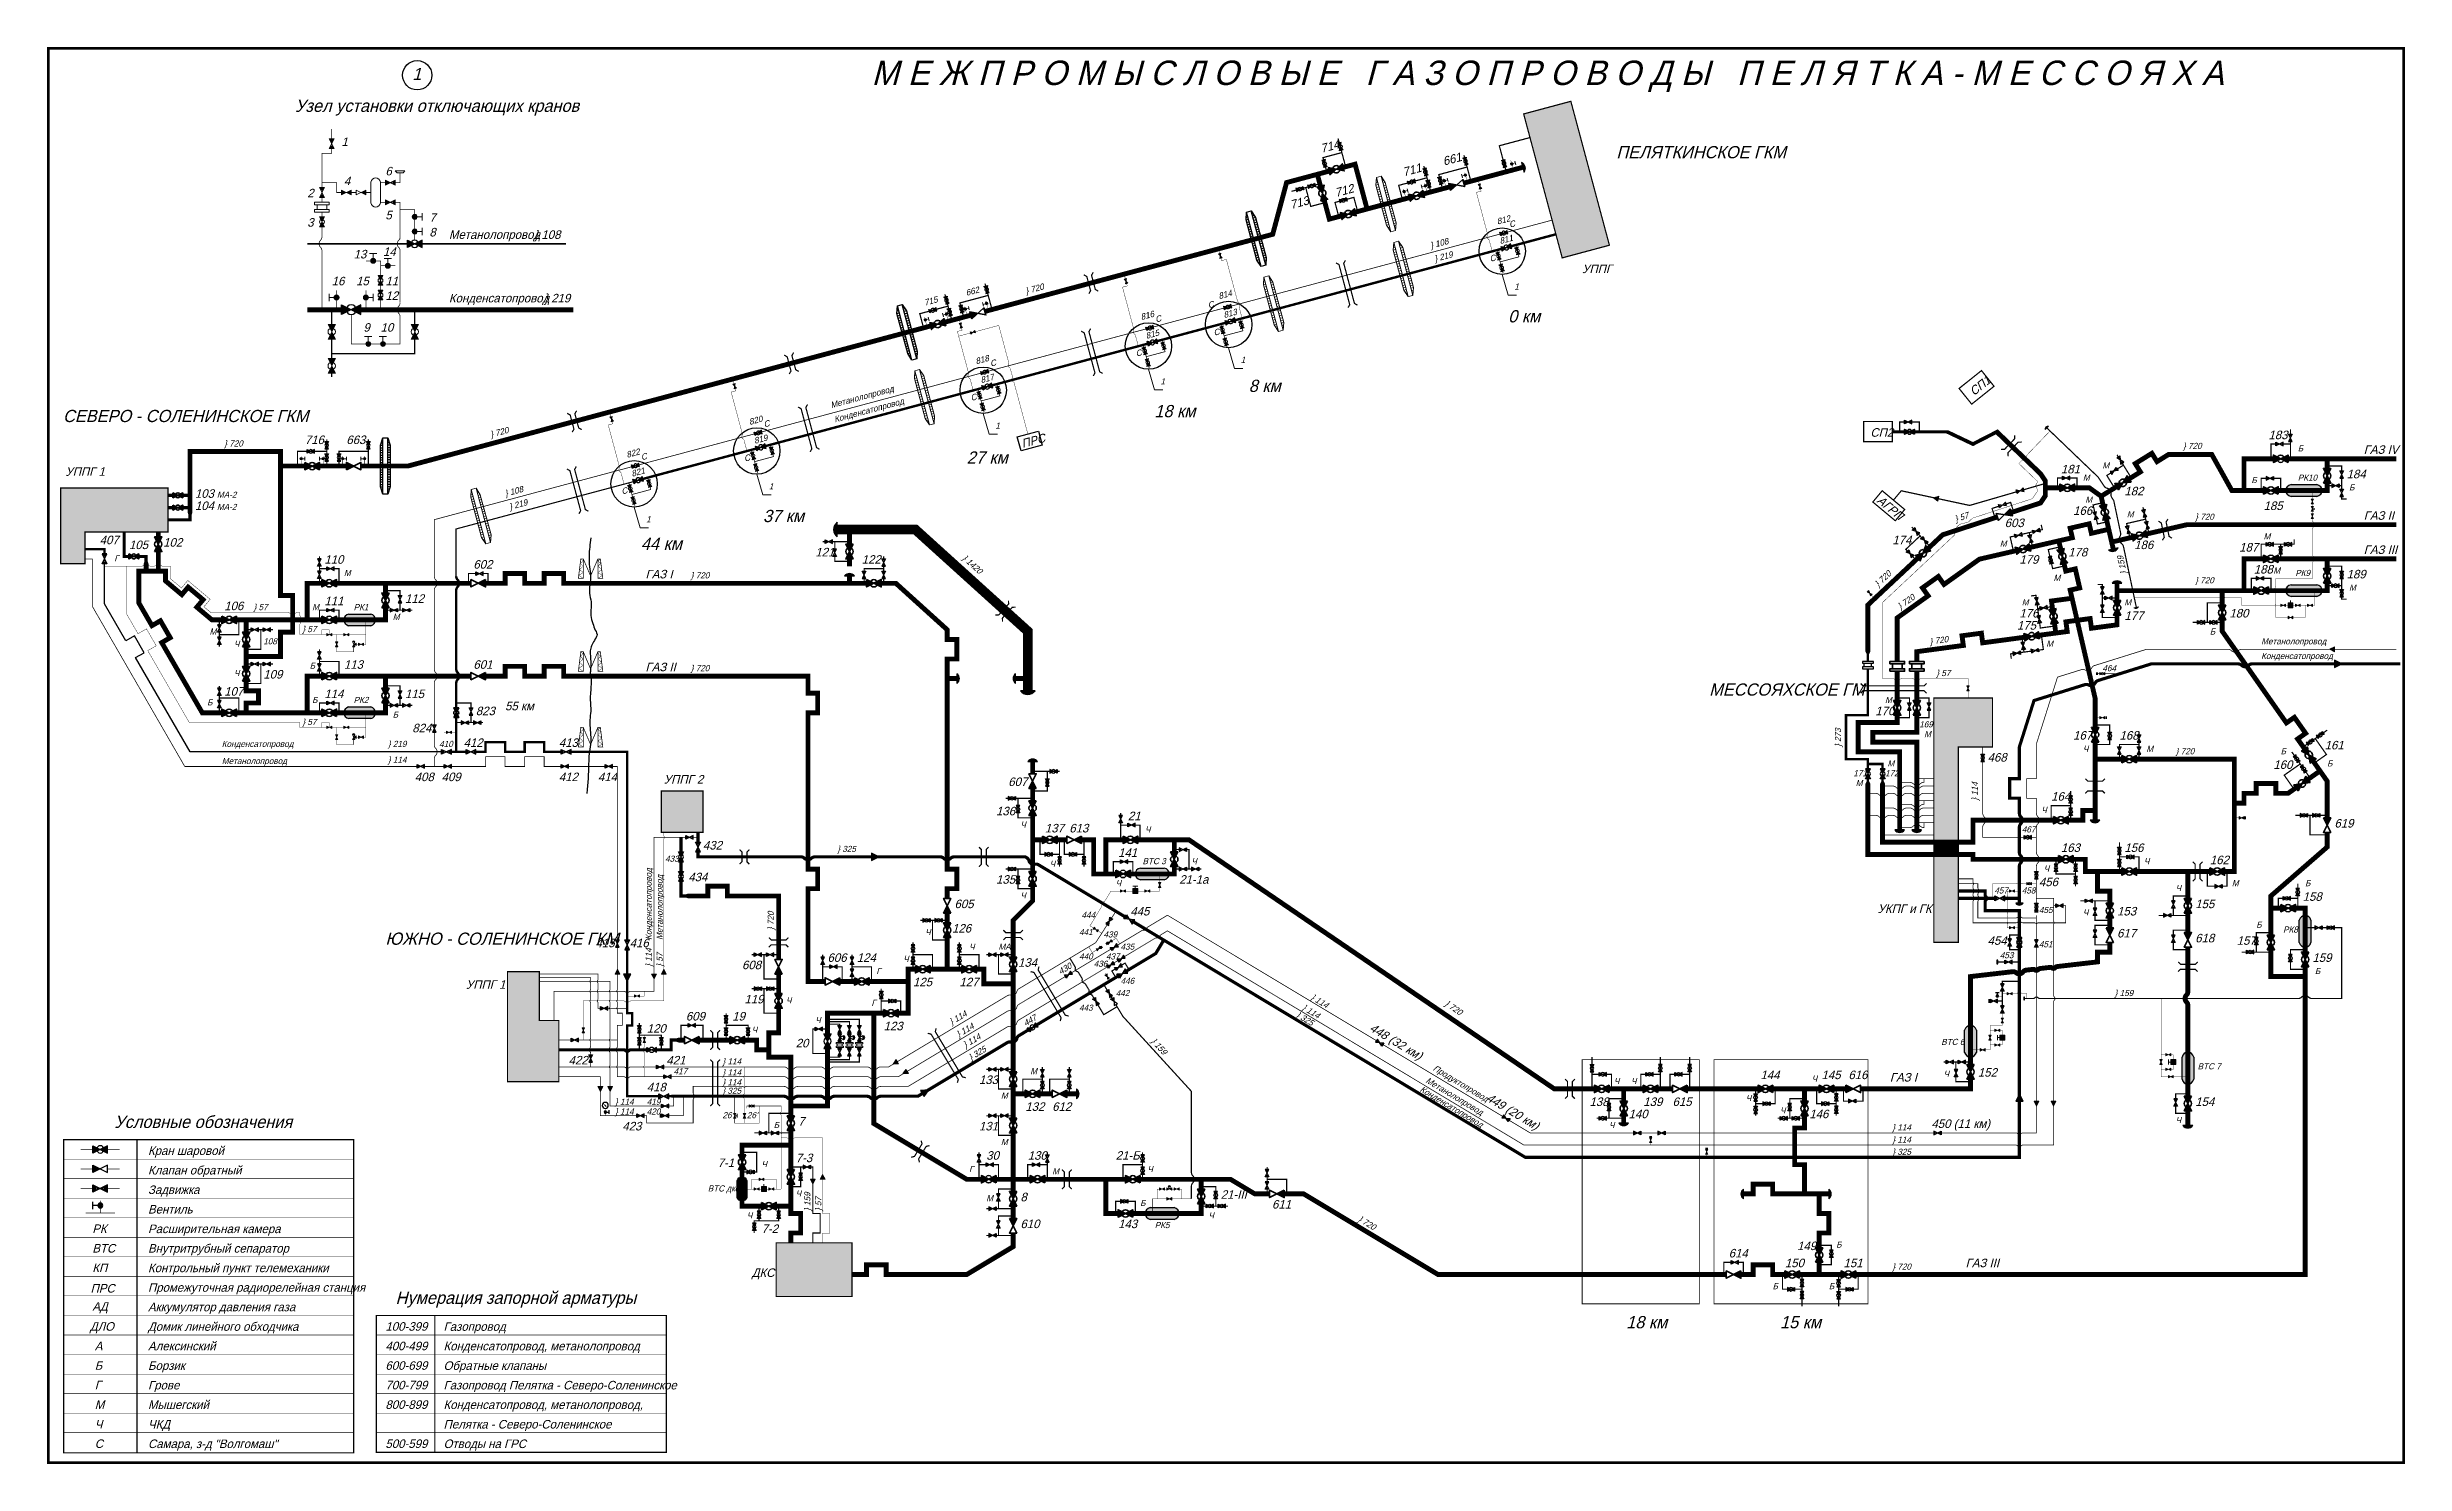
# Model space of a CAD drawing. Header units: millimetres. Extents: x 0 to 3108, y -1 to 580.
# Drawn here: x 0 to 965, y 0 to 580 of the extents above; entities that cross this region are included whole.
import ezdxf
from ezdxf.enums import TextEntityAlignment as Align

# ---------------------------------------------------------------- set-up
doc = ezdxf.new("R2010")
doc.units = ezdxf.units.MM
doc.header["$MEASUREMENT"] = 0
doc.linetypes.add('ACAD_ISO02W100', pattern=[15, 12, -3])
for name, color, linetype in [('АД', 7, 'Continuous'), ('Вентили', 7, 'Continuous'), ('Вентили ВД', 7, 'Continuous'), ('ВТС', 7, 'Continuous'), ('Диафрагмы', 7, 'Continuous'), ('ДЛО', 7, 'Continuous'), ('Заглушки', 7, 'Continuous'), ('Заглушки сферич.', 7, 'Continuous'), ('Заглушки фланц.', 7, 'Continuous'), ('Задвижки ручн.ВД', 7, 'Continuous'), ('Клапаны обр.', 7, 'Continuous'), ('Клапаны регул.ВД', 7, 'Continuous'), ('Клапаны регул.угл.ВД', 7, 'Continuous'), ('Краны шар.ВД', 7, 'Continuous'), ('Манометры техн.', 7, 'Continuous'), ('Напр.потока ср.жидк.', 7, 'Continuous'), ('Переезды', 7, 'Continuous'), ('Площадки', 7, 'Continuous'), ('Рамка', 7, 'Continuous'), ('Свечи', 7, 'Continuous'), ('Трубы 0057', 7, 'Continuous'), ('Трубы 0089', 7, 'Continuous'), ('Трубы 0108', 7, 'Continuous'), ('Трубы 0114', 7, 'Continuous'), ('Трубы 0159', 7, 'Continuous'), ('Трубы 0219', 7, 'Continuous'), ('Трубы 0273', 7, 'Continuous'), ('Трубы 0325', 7, 'Continuous'), ('Трубы 0720', 7, 'Continuous'), ('Трубы 1420', 7, 'Continuous'), ('Э01', 7, 'Continuous'), ('Э02', 7, 'Continuous')]:
    doc.layers.add(name, color=color, linetype=linetype)
doc.layers.add('Штрих.', color=7, linetype='ACAD_ISO02W100', lineweight=15)
doc.styles.add('# елементов', font='ruslat.shx', dxfattribs={"oblique": 15, "height": 2.5})
doc.styles.add('# елементов 3.5', font='ruslat.shx', dxfattribs={"oblique": 15, "height": 3.5})
doc.styles.add('Наим. объектов', font='ruslat.shx', dxfattribs={"oblique": 15, "height": 3.5})
doc.styles.add('Наим. труб', font='ruslat.shx', dxfattribs={"oblique": 15, "height": 2.5})
doc.styles.add('Рамка 10', font='ruslat.shx', dxfattribs={"oblique": 15, "height": 10})
doc.styles.add('Рамка 3.5', font='ruslat.shx', dxfattribs={"oblique": 15, "height": 3.5})
doc.styles.add('Рамка 5', font='ruslat.shx', dxfattribs={"oblique": 15, "height": 5})
doc.dimstyles.new('Выноски диам. труб', dxfattribs={"dimtxt": 2.5, "dimasz": 1.5, "dimexe": 1.25, "dimexo": 0.625, "dimgap": 1, "dimtad": 1, "dimtoh": 1, "dimtxsty": 'Наим. труб', "dimblk": 'OBLIQUE', "dimcen": 2.5, "dimclrd": 256, "dimclre": 256, "dimclrt": 256, "dimadec": 0, "dimazin": 0, "dimtfac": 1, "dimtmove": 0, "dimatfit": 3, "dimldrblk": 'DOTSMALL', "dimfxl": 0, "dimlwd": 20, "dimlwe": 20, "dimarcsym": 0})

msp = doc.modelspace()

# ---------------------------------------------------------------- texts
at = {"layer": 'АД', "lineweight": 35, "style": 'Рамка 3.5', "oblique": 15}
msp.add_text('АД', height=3.5, dxfattribs=at).set_placement((18, 62.18))
at = {"layer": 'Вентили', "lineweight": 35, "style": '# елементов 3.5', "oblique": 15}
for s, p in [('8', (156, 502)), ('7', (156, 508)), ('9', (129, 463)), ('10', (136, 463))]:
    msp.add_text(s, height=3.5, dxfattribs=at).set_placement(p)
at = {"layer": 'Вентили ВД', "lineweight": 25, "style": '# елементов', "oblique": 15}
for s, p in [('26', (276, 141)), ("26'", (286, 141))]:
    msp.add_text(s, height=2.5, dxfattribs=at).set_placement(p)
at = {"layer": 'ВТС', "lineweight": 25, "style": '# елементов', "oblique": 15}
for s, p in [('РК10', (921, 402)), ('РК9', (920, 363)), ('РК1', (125, 349)), ('РК2', (125, 311)), ('ВТС 3', (448, 245)), ('РК8', (915, 217)), ('ВТС 6', (775, 171)), ('ВТС 7', (880, 161)), ('ВТС дкс', (270, 111)), ('РК5', (453, 96))]:
    msp.add_text(s, height=2.5, dxfattribs=at).set_placement(p)
at = {"layer": 'ВТС', "lineweight": 35, "style": 'Рамка 3.5', "oblique": 15}
for s, p in [('РК', (18, 94)), ('ВТС', (18, 86)), ('КП', (18, 78))]:
    msp.add_text(s, height=3.5, dxfattribs=at).set_placement(p)
at = {"layer": 'ДЛО', "lineweight": 35, "style": 'Наим. объектов', "oblique": 15}
msp.add_text('ДЛО', height=3.5, dxfattribs=at).set_placement((17, 54))
at = {"layer": 'Задвижки ручн.ВД', "lineweight": 35, "style": '# елементов 3.5', "oblique": 15}
for s, p in [('407', (21, 376)), ('823', (175, 306)), ('824', (149, 299)), ('412', (170, 293)), ('413', (209, 293)), ('408', (150, 279)), ('409', (161, 279)), ('412', (209, 279)), ('414', (225, 279)), ('432', (268, 251)), ('445', (443, 224)), ('415', (224, 211)), ('416', (238, 211)), ('422', (213, 163)), ('421', (253, 163)), ('418', (245, 152)), ('423', (235, 136)), ('450 (11 км)', (771, 137))]:
    msp.add_text(s, height=3.5, dxfattribs=at).set_placement(p)
at = {"layer": 'Задвижки ручн.ВД', "lineweight": 25, "style": '# елементов', "oblique": 15}
for s, p in [('410', (160, 293)), ('457', (796.75, 233)), ('444', (423, 223)), ('441', (422, 216)), ('439', (432, 215)), ('435', (439, 210)), ('440', (422, 206)), ('436', (428, 203)), ('437', (433, 206)), ('453', (799, 206.5)), ('442', (437, 191)), ('446', (439, 196)), ('443', (422, 185)), ('417', (256, 159)), ('419', (245, 146.5)), ('420', (245, 142.5))]:
    msp.add_text(s, height=2.5, dxfattribs=at).set_placement(p)
msp.add_text('430', height=2.5, rotation=31, dxfattribs=at).set_placement((414.48, 199.75))
at = {"layer": 'Задвижки ручн.ВД', "lineweight": 35, "style": '# елементов 3.5', "oblique": 15}
for s, p in [('448 (32 км)', (540.62, 177.03)), ('449 (20 км)', (588.46, 148.39))]:
    msp.add_text(s, height=3.5, rotation=329.03677, dxfattribs=at).set_placement(p)
at = {"layer": 'Клапаны обр.', "lineweight": 35, "style": '# елементов 3.5', "oblique": 15}
for s, p in [('103', (60, 395)), ('104', (60, 390)), ('603', (801, 383)), ('105', (33, 374)), ('102', (47, 375)), ('602', (174, 366)), ('121', (314, 371)), ('122', (333, 368)), ('111', (113, 351)), ('601', (174, 325)), ('114', (113, 313)), ('607', (393, 277)), ('613', (418, 258)), ('619', (936, 260)), ('141', (438, 248)), ('21-1a', (463, 237)), ('605', (371, 227)), ('617', (847, 215)), ('618', (879, 213)), ('608', (284, 202)), ('606', (319, 205)), ('609', (261, 181)), ('616', (737, 157)), ('612', (411, 144)), ('154', (879, 146)), ('610', (398, 96)), ('614', (688, 84))]:
    msp.add_text(s, height=3.5, dxfattribs=at).set_placement(p)
at = {"layer": 'Клапаны обр.', "lineweight": 25, "style": '# елементов', "oblique": 15}
for p in [(69, 395), (69, 390)]:
    msp.add_text('МА-2', height=2.5, dxfattribs=at).set_placement(p)
at = {"layer": 'Краны шар.ВД', "lineweight": 35, "style": '# елементов 3.5', "oblique": 15}
for s, p in [('714', (521.35, 536.21)), ('711', (554.99, 526.58)), ('661', (571.41, 530.98)), ('712', (527.23, 518.11)), ('713', (508.88, 513.19))]:
    msp.add_text(s, height=3.5, rotation=15, dxfattribs=at).set_placement(p)
at = {"layer": 'Краны шар.ВД', "lineweight": 35, "oblique": 15}
for s, height, style, p in [('3', 3.5, '# елементов 3.5', (106, 506)), ('13', 3.5, '# елементов 3.5', (125, 493)), ('14', 3.5, '# елементов 3.5', (137, 494)), ('16', 3.5, '# елементов 3.5', (116, 482)), ('15', 3.5, '# елементов 3.5', (126, 482)), ('11', 3.5, '# елементов 3.5', (138, 482)), ('12', 3.5, '# елементов 3.5', (138, 476)), ('716', 3.5, '# елементов 3.5', (105, 417)), ('663', 3.5, '# елементов 3.5', (122, 417)), ('183', 3.5, '# елементов 3.5', (909, 419)), ('181', 3.5, '# елементов 3.5', (824, 405)), ('184', 3.5, '# елементов 3.5', (941, 403)), ('182', 3.5, '# елементов 3.5', (850, 396)), ('166', 3.5, '# елементов 3.5', (829, 388)), ('185', 3.5, '# елементов 3.5', (907, 390)), ('174', 3.5, '# елементов 3.5', (755, 376)), ('186', 3.5, '# елементов 3.5', (854, 374)), ('187', 3.5, '# елементов 3.5', (897, 373)), ('110', 3.5, '# елементов 3.5', (113, 368)), ('179', 3.5, '# елементов 3.5', (807, 368)), ('178', 3.5, '# елементов 3.5', (827, 371)), ('188', 3.5, '# елементов 3.5', (903, 364)), ('189', 3.5, '# елементов 3.5', (941, 362)), ('106', 3.5, '# елементов 3.5', (72, 349)), ('112', 3.5, '# елементов 3.5', (146, 352)), ('176', 3.5, '# елементов 3.5', (807, 346)), ('177', 3.5, '# елементов 3.5', (850, 345)), ('180', 3.5, '# елементов 3.5', (893, 346)), ('175', 3.5, '# елементов 3.5', (806, 341)), ('108', 2.5, '# елементов', (88, 335)), ('113', 3.5, '# елементов 3.5', (121, 325)), ('109', 3.5, '# елементов 3.5', (88, 321)), ('107', 3.5, '# елементов 3.5', (72, 314)), ('115', 3.5, '# елементов 3.5', (146, 313)), ('170', 3.5, '# елементов 3.5', (748, 306)), ('167', 3.5, '# елементов 3.5', (829, 296)), ('168', 3.5, '# елементов 3.5', (848, 296)), ('468', 3.5, '# елементов 3.5', (794, 287)), ('161', 3.5, '# елементов 3.5', (932, 292)), ('160', 3.5, '# елементов 3.5', (911, 284)), ('164', 3.5, '# елементов 3.5', (820, 271)), ('136', 3.5, '# елементов 3.5', (388, 265)), ('137', 3.5, '# елементов 3.5', (408, 258)), ('21', 3.5, '# елементов 3.5', (442, 263)), ('163', 3.5, '# елементов 3.5', (824, 250)), ('156', 3.5, '# елементов 3.5', (850, 250)), ('434', 3.5, '# елементов 3.5', (262, 238)), ('162', 3.5, '# елементов 3.5', (885, 245)), ('135', 3.5, '# елементов 3.5', (388, 237)), ('456', 3.5, '# елементов 3.5', (815, 236)), ('158', 3.5, '# елементов 3.5', (923, 230)), ('153', 3.5, '# елементов 3.5', (847, 224)), ('155', 3.5, '# елементов 3.5', (879, 227)), ('126', 3.5, '# елементов 3.5', (370, 217)), ('454', 3.5, '# елементов 3.5', (794, 212)), ('157', 3.5, '# елементов 3.5', (896, 212)), ('124', 3.5, '# елементов 3.5', (331, 205)), ('134', 3.5, '# елементов 3.5', (397, 203)), ('159', 3.5, '# елементов 3.5', (927, 205)), ('125', 3.5, '# елементов 3.5', (354, 195)), ('127', 3.5, '# елементов 3.5', (373, 195)), ('19', 3.5, '# елементов 3.5', (280, 181)), ('119', 3.5, '# елементов 3.5', (285, 188)), ('120', 3.5, '# елементов 3.5', (245, 176)), ('123', 3.5, '# елементов 3.5', (342, 177)), ('20', 3.5, '# елементов 3.5', (306, 170)), ('133', 3.5, '# елементов 3.5', (381, 155)), ('144', 3.5, '# елементов 3.5', (701, 157)), ('145', 3.5, '# елементов 3.5', (726, 157)), ('152', 3.5, '# елементов 3.5', (790, 158)), ('132', 3.5, '# елементов 3.5', (400, 144)), ('138', 3.5, '# елементов 3.5', (631, 146)), ('139', 3.5, '# елементов 3.5', (653, 146)), ('615', 3.5, '# елементов 3.5', (665, 146)), ('7', 3.5, '# елементов 3.5', (307, 138)), ('131', 3.5, '# елементов 3.5', (381, 136)), ('140', 3.5, '# елементов 3.5', (647, 141)), ('146', 3.5, '# елементов 3.5', (721, 141)), ('7-3', 3.5, '# елементов 3.5', (306, 123)), ('30', 3.5, '# елементов 3.5', (384, 124)), ('130', 3.5, '# елементов 3.5', (401, 124)), ('21-Б', 3.5, '# елементов 3.5', (437, 124)), ('7-1', 3.5, '# елементов 3.5', (274, 121)), ('8', 3.5, '# елементов 3.5', (398, 107)), ('21-III', 3.5, '# елементов 3.5', (480, 108)), ('611', 3.5, '# елементов 3.5', (501, 104)), ('7-2', 3.5, '# елементов 3.5', (292, 94)), ('143', 3.5, '# елементов 3.5', (438, 96)), ('149', 3.5, '# елементов 3.5', (716, 87)), ('150', 3.5, '# елементов 3.5', (711, 80)), ('151', 3.5, '# елементов 3.5', (735, 80)), ('А', 3.5, '# елементов 3.5', (19, 46)), ('Б', 3.5, '# елементов 3.5', (19, 38)), ('Г', 3.5, '# елементов 3.5', (19, 30)), ('М', 3.5, '# елементов 3.5', (19, 22)), ('Ч', 3.5, '# елементов 3.5', (19, 14)), ('С', 3.5, '# елементов 3.5', (19, 6))]:
    msp.add_text(s, height=height, dxfattribs=dict(at, style=style)).set_placement(p)
at = {"layer": 'Краны шар.ВД', "lineweight": 25, "style": '# елементов', "oblique": 15}
for s, p in [('812', (593.4, 506.85)), ('811', (594.51, 498.87)), ('С', (598.44, 505.6)), ('С', (590.44, 491.6)), ('715', (358.93, 473.66)), ('662', (375.93, 477.66)), ('С', (475.09, 472.58)), ('814', (479.42, 476.31)), ('816', (447.55, 467.77)), ('815', (449.62, 460.04)), ('С', (453.55, 466.77)), ('С', (477.42, 461.31)), ('813', (481.49, 468.59)), ('С', (445.55, 452.77)), ('818', (379.93, 449.66)), ('817', (382, 441.93)), ('С', (385.93, 448.66)), ('С', (377.93, 434.66)), ('820', (287.2, 424.81)), ('С', (293.2, 423.81)), ('822', (236.98, 411.35)), ('819', (289.28, 417.08)), ('821', (239.05, 403.62)), ('С', (242.98, 410.35)), ('С', (285.2, 409.81)), ('С', (234.98, 396.35))]:
    msp.add_text(s, height=2.5, rotation=15, dxfattribs=at).set_placement(p)
for s, p in [('Б', (921, 414)), ('М', (841, 407)), ('М', (833, 402)), ('Б', (902, 401)), ('Б', (942, 398)), ('М', (834, 393)), ('М', (851, 387)), ('М', (799, 375)), ('М', (907, 378)), ('Г', (27, 369)), ('М', (121, 363)), ('М', (821, 361)), ('М', (911, 364)), ('М', (942, 357)), ('М', (108, 349)), ('М', (808, 351)), ('М', (850, 351)), ('М', (66, 339)), ('М', (141, 345)), ('Б', (885, 339)), ('Ч', (76, 334)), ('М', (818, 334)), ('Ч', (76, 322)), ('Б', (107, 325)), ('464', (841, 324)), ('Б', (65, 310)), ('Б', (108, 311)), ('М', (752, 311)), ('Б', (141, 305)), ('169', (766, 301)), ('М', (768, 297)), ('Ч', (833, 291)), ('М', (859, 291)), ('Б', (914, 290)), ('171', (739, 281)), ('172', (752, 281)), ('М', (753, 285)), ('Б', (933, 285)), ('М', (740, 277)), ('Ч', (398, 260)), ('Ч', (816, 266)), ('Ч', (449, 258)), ('467', (808, 258)), ('433', (252.5, 246)), ('Ч', (410, 244)), ('Ч', (468, 245)), ('Ч', (817, 242)), ('Ч', (858, 245)), ('Ч', (398, 231)), ('Ч', (437, 236)), ('458', (808, 233)), ('Ч', (871, 234)), ('М', (894, 236)), ('Б', (924, 236)), ('455', (815, 225)), ('Ч', (833, 224)), ('Ч', (359, 216)), ('Ч', (377, 210)), ('МА', (389, 210)), ('451', (815, 211)), ('Б', (904, 219)), ('Ч', (350, 205)), ('Г', (339, 200)), ('Б', (928, 200)), ('Ч', (302, 188)), ('Г', (337, 187)), ('Ч', (288, 176)), ('Ч', (314, 180)), ('М', (402, 159)), ('Ч', (641, 155)), ('Ч', (648, 155)), ('Ч', (722, 156)), ('Ч', (776, 158)), ('М', (390, 149)), ('Ч', (695, 148)), ('Ч', (709, 143)), ('Б', (297, 137)), ('Ч', (639, 137)), ('Ч', (871, 139)), ('М', (390, 130)), ('Ч', (292, 121)), ('Г', (377, 119)), ('М', (411, 118)), ('Ч', (450, 119)), ('Ч', (306, 109)), ('М', (384, 107)), ('Б', (447, 105)), ('Ч', (286, 100)), ('Ч', (475, 100)), ('Б', (732, 88)), ('Б', (706, 71)), ('Б', (729, 71))]:
    msp.add_text(s, height=2.5, dxfattribs=at).set_placement(p)
at = {"layer": 'Площадки', "lineweight": 50, "style": 'Рамка 5', "oblique": 15}
for s, p in [('1', (149, 566)), ('Узел установки отключающих кранов', (101, 553)), ('0 км', (597.72, 466.82)), ('8 км', (491.47, 438.35)), ('18 км', (452.83, 428)), ('27 км', (376, 409)), ('37 км', (292.59, 385.06)), ('44 км', (242.59, 373.69)), ('18 км', (646, 55)), ('15 км', (709, 55))]:
    msp.add_text(s, height=5, dxfattribs=at).set_placement(p)
at = {"layer": 'Площадки', "color": 3, "lineweight": 50, "style": 'Рамка 5', "oblique": 15}
for s, p in [('ПЕЛЯТКИНСКОЕ ГКМ', (642, 534)), ('СЕВЕРО - СОЛЕНИНСКОЕ ГКМ', (6, 426)), ('МЕССОЯХСКОЕ ГМ', (680, 314)), ('ЮЖНО - СОЛЕНИНСКОЕ ГКМ', (138, 212))]:
    msp.add_text(s, height=5, dxfattribs=at).set_placement(p)
at = {"layer": 'Площадки', "lineweight": 35, "oblique": 15}
for s, style, p in [('УППГ', 'Наим. объектов', (628, 487)), ('СП2', 'Наим. объектов', (746, 420)), ('ГАЗ IV', 'Наим. объектов', (948, 413)), ('УППГ 1', 'Наим. объектов', (7, 404)), ('ГАЗ II', 'Наим. объектов', (948, 386)), ('ГАЗ III', 'Наим. объектов', (948, 372)), ('ГАЗ I', 'Наим. объектов', (244.5, 362)), ('ГАЗ II', 'Наим. объектов', (244.5, 324)), ('55 км', 'Наим. объектов', (187, 308)), ('УППГ 2', 'Наим. объектов', (252, 278)), ('УКПГ и ГК', 'Наим. объектов', (749, 225)), ('УППГ 1', 'Наим. объектов', (171, 194)), ('ГАЗ I', 'Наим. объектов', (754, 156)), ('ДКС', 'Наим. объектов', (288, 76)), ('ГАЗ III', 'Наим. объектов', (785, 80)), ('ПРС', 'Рамка 3.5', (17.29, 69.62))]:
    msp.add_text(s, height=3.5, dxfattribs=dict(at, style=style)).set_placement(p)
at = {"layer": 'Площадки', "lineweight": 35, "style": 'Наим. объектов', "oblique": 15}
for s, rotation, p in [('СП1', 38.65981, (788.35, 436.6)), ('ПРС', 15, (398.94, 415.41)), ('АГРП', 320.19443, (748.4, 393.41))]:
    msp.add_text(s, height=3.5, rotation=rotation, dxfattribs=at).set_placement(p)
at = {"layer": 'Площадки', "lineweight": 25, "char_height": 2.5, "attachment_point": 1, "style": 'Наим. труб'}
for insert in [(600.22, 482.74), (488.18, 452.72), (455.33, 443.92), (387.72, 425.8), (294.99, 400.96), (244.76, 387.5)]:
    msp.add_mtext('1', dxfattribs=dict(at, insert=insert))
at = {"layer": 'Рамка', "lineweight": 100, "style": 'Рамка 10', "oblique": 15}
msp.add_text('М Е Ж П Р О М Ы С Л О В Ы Е   Г А З О П Р О В О Д Ы   П Е Л Я Т К А - М Е С С О Я Х А', height=10, dxfattribs=at).set_placement((337, 564))
at = {"layer": 'Рамка', "lineweight": 35, "style": 'Рамка 5', "oblique": 15}
for s, p in [('Условные обозначения', (63.41, 137)), ('Нумерация запорной арматуры', (191.41, 65))]:
    msp.add_text(s, height=5, dxfattribs=at).set_placement(p, align=Align.CENTER)
at = {"layer": 'Рамка', "lineweight": 35, "style": 'Рамка 3.5', "oblique": 15}
for s, p in [('Кран шаровой', (40.8, 125.96)), ('Клапан обратный', (40.8, 117.96)), ('Задвижка', (40.8, 109.96)), ('Вентиль', (40.8, 101.96)), ('Расширительная камера', (40.8, 93.96)), ('Внутритрубный сепаратор', (40.8, 85.96)), ('Контрольный пункт телемеханики', (40.8, 77.96)), ('Промежуточная радиорелейная станция', (40.8, 69.96)), ('Аккумулятор давления газа', (40.8, 61.96)), ('Домик линейного обходчика', (40.8, 53.96)), ('Алексинский', (40.8, 45.96)), ('400-499', (138, 46)), ('100-399', (138, 54)), ('Газопровод', (161.8, 53.96)), ('Конденсатопровод, метанолопровод', (161.8, 45.96)), ('Борзик', (40.8, 37.96)), ('600-699', (138, 38)), ('Обратные клапаны', (161.8, 37.96)), ('Грове', (40.8, 29.96)), ('700-799', (138, 30)), ('Газопровод Пелятка - Северо-Соленинское', (161.8, 29.96)), ('Мышегский', (40.8, 21.96)), ('800-899', (138, 22)), ('Конденсатопровод, метанолопровод,', (161.8, 21.96)), ('ЧКД', (40.8, 13.96)), ('Пелятка - Северо-Соленинское', (161.8, 13.96)), ('Самара, з-д "Волгомаш"', (40.8, 5.96)), ('500-599', (138, 6)), ('Отводы на ГРС', (161.8, 5.96))]:
    msp.add_text(s, height=3.5, dxfattribs=at).set_placement(p)
at = {"layer": 'Трубы 0057', "lineweight": 25, "oblique": 15}
for s, rotation, style, p in [('Метанолопровод', 15, '# елементов', (320.56, 431.68)), ('} 57', 18.00416, 'Наим. труб', (781, 385)), ('Метанолопровод', 90, '# елементов', (251.5, 214)), ('} 57', 90, 'Наим. труб', (251.5, 203)), ('} 57', 90, 'Наим. труб', (316.5, 103))]:
    msp.add_text(s, height=2.5, rotation=rotation, dxfattribs=dict(at, style=style)).set_placement(p)
for s, style, p in [('} 57', 'Наим. труб', (84, 349)), ('} 57', 'Наим. труб', (104, 340)), ('Метанолопровод', '# елементов', (906, 335)), ('} 57', 'Наим. труб', (773, 322)), ('} 57', 'Наим. труб', (104, 302))]:
    msp.add_text(s, height=2.5, dxfattribs=dict(at, style=style)).set_placement(p)
at = {"layer": 'Трубы 0108', "lineweight": 35, "style": '# елементов 3.5', "oblique": 15}
for s, p in [('1', (120, 539)), ('2', (106, 518)), ('4', (121, 523)), ('6', (138, 527)), ('5', (138, 509)), ('Метанолопровод', (164, 501)), ('} 108', (199, 501))]:
    msp.add_text(s, height=3.5, dxfattribs=at).set_placement(p)
at = {"layer": 'Трубы 0108', "lineweight": 25, "style": 'Наим. труб', "oblique": 15}
for p in [(566.1, 497.02), (187.26, 395.51)]:
    msp.add_text('} 108', height=2.5, rotation=15, dxfattribs=at).set_placement(p)
at = {"layer": 'Трубы 0114', "lineweight": 25, "oblique": 15}
for s, rotation, style, p in [('Конденсатопровод', 15, '# елементов', (322.12, 425.88)), ('} 114', 90, 'Наим. труб', (790, 271)), ('Конденсатопровод', 90, '# елементов', (247, 214)), ('} 114', 90, 'Наим. труб', (247, 203)), ('} 114', 31, 'Наим. труб', (369.82, 179.14)), ('} 114', 329.25161, 'Наим. труб', (513.1, 185.59)), ('} 114', 329.25161, 'Наим. труб', (516.63, 189.81)), ('} 114', 31, 'Наим. труб', (372.71, 174.03)), ('} 114', 31, 'Наим. труб', (375.47, 169.73)), ('Метанолопровод', 329, '# елементов', (563.68, 155.79)), ('Продуктопровод', 329, '# елементов', (566.68, 160.79))]:
    msp.add_text(s, height=2.5, rotation=rotation, dxfattribs=dict(at, style=style)).set_placement(p)
for s, style, p in [('Конденсатопровод', '# елементов', (906, 329)), ('} 219', 'Наим. труб', (139, 293)), ('Метанолопровод', '# елементов', (71, 286)), ('} 114', 'Наим. труб', (139, 286.5)), ('} 114', 'Наим. труб', (276, 163)), ('} 114', 'Наим. труб', (276, 158.5)), ('} 114', 'Наим. труб', (276, 154.5)), ('} 114', 'Наим. труб', (232, 146.5)), ('} 114', 'Наим. труб', (232, 142.5)), ('} 114', 'Наим. труб', (755, 136)), ('} 114', 'Наим. труб', (755, 131))]:
    msp.add_text(s, height=2.5, dxfattribs=dict(at, style=style)).set_placement(p)
at = {"layer": 'Трубы 0159', "lineweight": 25, "style": 'Наим. труб', "oblique": 15}
for rotation, p in [(101.94542, (851, 364)), (312.42532, (451.31, 172.37)), (90, (312, 103))]:
    msp.add_text('} 159', height=2.5, rotation=rotation, dxfattribs=at).set_placement(p)
msp.add_text('} 159', height=2.5, dxfattribs=at).set_placement((846, 191))
at = {"layer": 'Трубы 0219', "lineweight": 25, "style": 'Наим. труб', "oblique": 15}
for p in [(567.84, 491.59), (189, 390.08)]:
    msp.add_text('} 219', height=2.5, rotation=15, dxfattribs=at).set_placement(p)
at = {"layer": 'Трубы 0219', "lineweight": 35, "style": '# елементов 3.5', "oblique": 15}
for s, p in [('Конденсатопровод', (164, 475)), ('} 219', (203, 475))]:
    msp.add_text(s, height=3.5, dxfattribs=at).set_placement(p)
at = {"layer": 'Трубы 0219', "lineweight": 25, "style": '# елементов', "oblique": 15}
msp.add_text('Конденсатопровод', height=2.5, dxfattribs=at).set_placement((71, 293))
at = {"layer": 'Трубы 0273', "lineweight": 25, "style": 'Наим. труб', "oblique": 15}
msp.add_text('} 273', height=2.5, rotation=90, dxfattribs=at).set_placement((734, 293))
at = {"layer": 'Трубы 0325', "lineweight": 25, "style": 'Наим. труб', "oblique": 15}
for p in [(323, 250), (276, 151), (755, 126)]:
    msp.add_text('} 325', height=2.5, dxfattribs=at).set_placement(p)
at = {"layer": 'Трубы 0325', "lineweight": 25, "oblique": 15}
for s, rotation, style, p in [('447', 31, '# елементов', (400.17, 178.56)), ('} 325', 329.25161, 'Наим. труб', (510.57, 182.6)), ('} 325', 31, 'Наим. труб', (377.73, 164.59)), ('Конденсатопровод', 329, '# елементов', (561.3, 152.15))]:
    msp.add_text(s, height=2.5, rotation=rotation, dxfattribs=dict(at, style=style)).set_placement(p)
at = {"layer": 'Трубы 0720', "lineweight": 25, "style": 'Наим. труб', "oblique": 15}
for rotation, p in [(15, (400.43, 478.4)), (15, (181.27, 419.67)), (43.15239, (749.2, 358.37)), (35.53768, (758.27, 349.24)), (7.64041, (770.45, 334.93)), (90, (297, 218)), (325.71312, (571.53, 187.32)), (329.03677, (536, 99))]:
    msp.add_text('} 720', height=2.5, rotation=rotation, dxfattribs=at).set_placement(p)
for p in [(72, 416), (874, 415), (879, 386), (263, 362), (879, 360), (263, 324), (871, 290), (755, 79)]:
    msp.add_text('} 720', height=2.5, dxfattribs=at).set_placement(p)
at = {"layer": 'Трубы 1420', "lineweight": 25, "style": 'Наим. труб', "oblique": 15}
msp.add_text('} 1420', height=2.5, rotation=317.86241, dxfattribs=at).set_placement((374, 370))

# ---------------------------------------------------------------- blocks, each defined once
blk = doc.blocks.new('Задвижка ручн.ВД')
at = {"layer": 'Задвижки ручн.ВД', "linetype": 'ByBlock', "lineweight": -2}
h = blk.add_hatch(color=0, dxfattribs=at)
edge = h.paths.add_edge_path()
edge.add_ellipse((0.5, 0), major_axis=(0.177, 0.177), ratio=1, start_angle=108.4349, end_angle=135, ccw=False)
edge.add_line((0.28, 0.11), (0, 0.25))
edge.add_line((0, 0.25), (0, -0.25))
edge.add_line((0, -0.25), (0.28, -0.11))
edge.add_ellipse((0.5, 0), major_axis=(-0.177, 0.177), ratio=1, start_angle=45, end_angle=71.5651, ccw=False)
edge = h.paths.add_edge_path()
edge.add_line((0.5, 0), (0.28, 0.11))
edge.add_ellipse((0.5, 0), major_axis=(0.177, 0.177), ratio=1, start_angle=108.4349, end_angle=135)
edge.add_ellipse((0.5, 0), major_axis=(-0.177, 0.177), ratio=1, start_angle=45, end_angle=71.5651)
edge.add_line((0.28, -0.11), (0.5, 0))
edge = h.paths.add_edge_path()
edge.add_line((0.5, 0), (0.72, -0.11))
edge.add_ellipse((0.5, 0), major_axis=(0.177, 0.177), ratio=1, start_angle=288.4349, end_angle=315)
edge.add_ellipse((0.5, 0), major_axis=(-0.177, 0.177), ratio=1, start_angle=225, end_angle=251.5651)
edge.add_line((0.72, 0.11), (0.5, 0))
edge = h.paths.add_edge_path()
edge.add_ellipse((0.5, 0), major_axis=(0.177, 0.177), ratio=1, start_angle=288.4349, end_angle=315, ccw=False)
edge.add_line((0.72, -0.11), (1, -0.25))
edge.add_line((1, -0.25), (1, 0.25))
edge.add_line((1, 0.25), (0.72, 0.11))
edge.add_ellipse((0.5, 0), major_axis=(-0.177, 0.177), ratio=1, start_angle=225, end_angle=251.5651, ccw=False)
at = {"layer": 'Задвижки ручн.ВД', "color": 0, "linetype": 'ByBlock', "lineweight": -2}
blk.add_lwpolyline([(1, 0.25), (0, -0.25), (0, 0.25), (1, -0.25)], close=True, dxfattribs=at)
blk = doc.blocks.new('Клапан регул.ВД')
at = {"layer": 'Клапаны регул.ВД', "linetype": 'ByBlock', "lineweight": -2}
h = blk.add_hatch(color=0, dxfattribs=at)
edge = h.paths.add_edge_path()
edge.add_ellipse((0.5, 0), major_axis=(0.177, 0.177), ratio=1, start_angle=108.4349, end_angle=135, ccw=False)
edge.add_line((0.28, 0.11), (0, 0.25))
edge.add_line((0, 0.25), (0, -0.25))
edge.add_line((0, -0.25), (0.28, -0.11))
edge.add_ellipse((0.5, 0), major_axis=(-0.177, 0.177), ratio=1, start_angle=45, end_angle=71.5651, ccw=False)
edge = h.paths.add_edge_path()
edge.add_line((0.5, 0), (0.28, 0.11))
edge.add_ellipse((0.5, 0), major_axis=(0.177, 0.177), ratio=1, start_angle=108.4349, end_angle=135)
edge.add_ellipse((0.5, 0), major_axis=(-0.177, 0.177), ratio=1, start_angle=45, end_angle=71.5651)
edge.add_line((0.28, -0.11), (0.5, 0))
edge = h.paths.add_edge_path()
edge.add_line((0.5, 0), (0.72, -0.11))
edge.add_ellipse((0.5, 0), major_axis=(0.177, 0.177), ratio=1, start_angle=288.4349, end_angle=315)
edge.add_ellipse((0.5, 0), major_axis=(-0.177, 0.177), ratio=1, start_angle=225, end_angle=251.5651)
edge.add_line((0.72, 0.11), (0.5, 0))
edge = h.paths.add_edge_path()
edge.add_ellipse((0.5, 0), major_axis=(0.177, 0.177), ratio=1, start_angle=288.4349, end_angle=315, ccw=False)
edge.add_line((0.72, -0.11), (1, -0.25))
edge.add_line((1, -0.25), (1, 0.25))
edge.add_line((1, 0.25), (0.72, 0.11))
edge.add_ellipse((0.5, 0), major_axis=(-0.177, 0.177), ratio=1, start_angle=225, end_angle=251.5651, ccw=False)
h = blk.add_hatch(color=0, dxfattribs=at)
edge = h.paths.add_edge_path()
edge.add_ellipse((0.5, 0.5), major_axis=(-0.177, 0.177), ratio=1, start_angle=225, end_angle=405)
edge.add_line((0.25, 0.5), (0.75, 0.5))
at = {"layer": 'Клапаны регул.ВД', "color": 0, "linetype": 'ByBlock', "lineweight": -2}
blk.add_line((0.25, 0.5), (0.75, 0.5), dxfattribs=at)
blk.add_lwpolyline([(1, 0.25), (0, -0.25), (0, 0.25), (1, -0.25)], close=True, dxfattribs=at)
blk.add_lwpolyline([(0.25, 0.5), (0.5, 0), (0.75, 0.5, 1)], format="xyb", close=True, dxfattribs=at)
blk = doc.blocks.new('Диафрагма')
at = {"layer": 'Диафрагмы', "color": 0, "linetype": 'ByBlock', "lineweight": -2}
for p, q in [((0.75, 0.5), (0.25, 0.5)), ((0.75, -0.5), (0.25, -0.5))]:
    blk.add_line(p, q, dxfattribs=at)
for points in [[(0.25, -0.75), (0.25, 0.75), (0, 0.75), (0, -0.75)], [(1, -0.75), (1, 0.75), (0.75, 0.75), (0.75, -0.75)]]:
    blk.add_lwpolyline(points, close=True, dxfattribs=at)
blk = doc.blocks.new('Кран шар.ВД')
at = {"layer": 'Краны шар.ВД', "linetype": 'ByBlock', "lineweight": -2}
h = blk.add_hatch(color=0, dxfattribs=at)
edge = h.paths.add_edge_path()
edge.add_ellipse((0.5, 0), major_axis=(0.177, 0.177), ratio=1, start_angle=108.4349, end_angle=135, ccw=False)
edge.add_line((0.28, 0.11), (0, 0.25))
edge.add_line((0, 0.25), (0, -0.25))
edge.add_line((0, -0.25), (0.28, -0.11))
edge.add_ellipse((0.5, 0), major_axis=(-0.177, 0.177), ratio=1, start_angle=45, end_angle=71.5651, ccw=False)
edge = h.paths.add_edge_path()
edge.add_line((0.5, 0), (0.28, 0.11))
edge.add_ellipse((0.5, 0), major_axis=(0.177, 0.177), ratio=1, start_angle=108.4349, end_angle=135)
edge.add_ellipse((0.5, 0), major_axis=(-0.177, 0.177), ratio=1, start_angle=45, end_angle=71.5651)
edge.add_line((0.28, -0.11), (0.5, 0))
edge = h.paths.add_edge_path()
edge.add_line((0.5, 0), (0.72, -0.11))
edge.add_ellipse((0.5, 0), major_axis=(0.177, 0.177), ratio=1, start_angle=288.4349, end_angle=315)
edge.add_ellipse((0.5, 0), major_axis=(-0.177, 0.177), ratio=1, start_angle=225, end_angle=251.5651)
edge.add_line((0.72, 0.11), (0.5, 0))
edge = h.paths.add_edge_path()
edge.add_ellipse((0.5, 0), major_axis=(0.177, 0.177), ratio=1, start_angle=288.4349, end_angle=315, ccw=False)
edge.add_line((0.72, -0.11), (1, -0.25))
edge.add_line((1, -0.25), (1, 0.25))
edge.add_line((1, 0.25), (0.72, 0.11))
edge.add_ellipse((0.5, 0), major_axis=(-0.177, 0.177), ratio=1, start_angle=225, end_angle=251.5651, ccw=False)
at = {"layer": 'Краны шар.ВД', "color": 0, "linetype": 'ByBlock', "lineweight": -2}
blk.add_lwpolyline([(0, 0.25), (1, -0.25), (1, 0.25), (0, -0.25)], close=True, dxfattribs=at)
blk.add_lwpolyline([(0.25, 0, 1), (0.75, 0, 1), (0.25, 0)], format="xyb", close=True, dxfattribs=at)
blk = doc.blocks.new('Напр.потока ср.жидк.')
at = {"layer": 'Напр.потока ср.жидк.', "linetype": 'ByBlock', "lineweight": -2}
blk.add_hatch(color=0, dxfattribs=at).paths.add_polyline_path([(0, 0.5), (0, -0.5), (1, 0)])
at = {"layer": 'Напр.потока ср.жидк.', "color": 0, "linetype": 'ByBlock', "lineweight": -2}
blk.add_lwpolyline([(0, 0.5), (0, -0.5), (1, 0), (0, 0.5)], dxfattribs=at)
blk = doc.blocks.new('Клапан обр.')
at = {"layer": 'Клапаны обр.', "linetype": 'ByBlock', "lineweight": -2}
blk.add_hatch(color=0, dxfattribs=at).paths.add_polyline_path([(0, 0.25), (0, -0.25), (0.5, 0)])
at = {"layer": 'Клапаны обр.', "color": 0, "linetype": 'ByBlock', "lineweight": -2}
blk.add_lwpolyline([(0, -0.25), (0, 0.25), (1, -0.25), (1, 0.25)], close=True, dxfattribs=at)
blk = doc.blocks.new('Вентиль ВД')
at = {"layer": 'Вентили ВД', "linetype": 'ByBlock', "lineweight": -2}
h = blk.add_hatch(color=0, dxfattribs=at)
h.paths.add_polyline_path([(0, 0.25), (0, -0.25), (0.5, 0)])
h.paths.add_polyline_path([(1, -0.25), (1, 0.25), (0.5, 0)])
at = {"layer": 'Вентили ВД', "color": 0, "linetype": 'ByBlock', "lineweight": -2}
for p, q in [((0.125, 0.5), (0.875, 0.5)), ((0.5, 0), (0.5, 0.5))]:
    blk.add_line(p, q, dxfattribs=at)
blk.add_lwpolyline([(1, 0.25), (0, -0.25), (0, 0.25), (1, -0.25)], close=True, dxfattribs=at)
blk = doc.blocks.new('Манометр техн.')
at = {"layer": 'Манометры техн.', "color": 0, "linetype": 'ByBlock', "lineweight": -2}
blk.add_lwpolyline([(-0.5, 0.5, 1), (0.5, 0.5, 1)], format="xyb", close=True, dxfattribs=at)
blk.add_lwpolyline([(-0.05, 0.55), (0.18, 0.32)], dxfattribs=at)
blk.add_solid([(0, 0.6), (-0.35, 0.85), (-0.1, 0.5)], dxfattribs=at)
blk = doc.blocks.new('Вентиль')
at = {"layer": 'Вентили', "linetype": 'ByBlock', "lineweight": -2}
blk.add_hatch(color=0, dxfattribs=at).paths.add_polyline_path([(1, 0, 1), (0, 0, 1)])
at = {"layer": 'Вентили', "color": 0, "linetype": 'ByBlock', "lineweight": -2}
for points in [[(-0.25, 1.5), (1.25, 1.5)], [(0.5, 0.5), (0.5, 1.5)]]:
    blk.add_lwpolyline(points, dxfattribs=at)
blk.add_lwpolyline([(0, 0, 1), (1, 0, 1)], format="xyb", close=True, dxfattribs=at)
blk = doc.blocks.new('Пересеч. 114-114')
at = {"layer": 'Трубы 0114', "color": 0, "linetype": 'ByBlock', "lineweight": -2, "const_width": 0.3}
blk.add_lwpolyline([(-0.71, 0, -0.198912), (-0.35, -0.15), (-0.35, -0.15, 0.414214), (0.35, -0.15), (0.35, -0.15, -0.198912), (0.71, 0)], format="xyb", dxfattribs=at)
blk = doc.blocks.new('Пересеч. 114-325')
at = {"layer": 'Трубы 0114', "color": 0, "linetype": 'ByBlock', "lineweight": -2, "const_width": 0.3}
blk.add_lwpolyline([(-1.41, 0, -0.198912), (-0.71, -0.29), (-0.71, -0.29, 0.414214), (0.71, -0.29), (0.71, -0.29, -0.198912), (1.41, 0)], format="xyb", dxfattribs=at)
blk = doc.blocks.new('Пересеч. 057-325')
at = {"layer": 'Трубы 0057', "const_width": 0.15}
blk.add_lwpolyline([(-1.41, 0, -0.198912), (-0.71, -0.29), (-0.71, -0.29, 0.414214), (0.71, -0.29), (0.71, -0.29, -0.198912), (1.41, 0)], format="xyb", dxfattribs=at)
blk = doc.blocks.new('Пересеч. 057-114')
at = {"layer": 'Трубы 0057', "const_width": 0.15}
blk.add_lwpolyline([(-0.71, 0, -0.198912), (-0.35, -0.15), (-0.35, -0.15, 0.414214), (0.35, -0.15), (0.35, -0.15, -0.198912), (0.71, 0)], format="xyb", dxfattribs=at)
blk = doc.blocks.new('Пересеч. 325-325')
at = {"layer": 'Трубы 0325', "color": 0, "linetype": 'ByBlock', "lineweight": -2, "const_width": 1.3}
blk.add_lwpolyline([(-1.41, 0, -0.198912), (-0.71, -0.29), (-0.71, -0.29, 0.414214), (0.71, -0.29), (0.71, -0.29, -0.198912), (1.41, 0)], format="xyb", dxfattribs=at)
blk = doc.blocks.new('Пересеч. 114-720')
at = {"layer": 'Трубы 0114', "color": 0, "linetype": 'ByBlock', "lineweight": -2, "const_width": 0.3}
blk.add_lwpolyline([(-2.83, 0, -0.198912), (-1.41, -0.59), (-1.41, -0.59, 0.414214), (1.41, -0.59), (1.41, -0.59, -0.198912), (2.83, 0)], format="xyb", dxfattribs=at)
blk = doc.blocks.new('Пересеч. 325-720')
at = {"layer": 'Трубы 0325', "color": 0, "linetype": 'ByBlock', "lineweight": -2, "const_width": 1.3}
blk.add_lwpolyline([(-2.83, 0, -0.198912), (-1.41, -0.59), (-1.41, -0.59, 0.414214), (1.41, -0.59), (1.41, -0.59, -0.198912), (2.83, 0)], format="xyb", dxfattribs=at)
blk = doc.blocks.new('Пересеч. 057-720')
at = {"layer": 'Трубы 0057', "const_width": 0.15}
blk.add_lwpolyline([(-1.95, 0, -0.148069), (-1.12, -0.25), (-0.83, -0.45, 0.302776), (0.83, -0.45), (1.12, -0.25, -0.148069), (1.95, 0)], format="xyb", dxfattribs=at)
blk = doc.blocks.new('ВТС')
at = {"layer": 'ВТС', "linetype": 'ByBlock', "lineweight": -2}
blk.add_hatch(color=0, dxfattribs=at).paths.add_polyline_path([(0.15, 0.2, 0.75), (0.15, -0.2), (0.85, -0.2, 0.75), (0.85, 0.2)])
at = {"layer": 'ВТС', "color": 0, "linetype": 'ByBlock', "lineweight": -2}
blk.add_lwpolyline([(0.15, -0.2, -0.75), (0.15, 0.2), (0.85, 0.2, -0.75), (0.85, -0.2)], format="xyb", close=True, dxfattribs=at)
blk = doc.blocks.new('Э01')
at = {"layer": 'Э01', "linetype": 'ByBlock', "lineweight": -2}
blk.add_hatch(color=0, dxfattribs=at).paths.add_polyline_path([(0, 0.5), (0, -0.5), (1, -0.5), (1, 0.5)])
at = {"layer": 'Э01', "color": 0, "linetype": 'ByBlock', "lineweight": -2}
blk.add_lwpolyline([(0, 0.5), (1, 0.5), (1, -0.5), (0, -0.5)], close=True, dxfattribs=at)
blk.add_lwpolyline([(0.5, 0.5), (0.5, 1)], dxfattribs=at)
blk = doc.blocks.new('Заглушка сфер.')
at = {"layer": 'Заглушки сферич.', "linetype": 'ByBlock', "lineweight": -2}
blk.add_hatch(color=0, dxfattribs=at).paths.add_polyline_path([(0, 0.5, 0.5), (0, -0.5)])
at = {"layer": 'Заглушки сферич.', "color": 0, "linetype": 'ByBlock', "lineweight": -2}
blk.add_line((0, -0.5), (0, 0.5), dxfattribs=at)
blk.add_arc((0.375, 0), 0.625, 126.8699, 233.1301, dxfattribs=at)
blk = doc.blocks.new('Пересеч. 159-114')
at = {"layer": 'Трубы 0159', "const_width": 0.5}
blk.add_lwpolyline([(-1.41, 0, -0.198912), (-0.71, -0.29), (-0.71, -0.29, 0.414214), (0.71, -0.29), (0.71, -0.29, -0.198912), (1.41, 0)], format="xyb", dxfattribs=at)
blk = doc.blocks.new('Э02')
at = {"layer": 'Э02', "linetype": 'ByBlock', "lineweight": -2}
blk.add_hatch(color=0, dxfattribs=at).paths.add_polyline_path([(0, 0.5), (0, -0.5), (1, -0.5), (1, 0.5)])
at = {"layer": 'Э02', "color": 0, "linetype": 'ByBlock', "lineweight": -2}
for points in [[(0, 1), (1, 1)], [(0.5, 0.5), (0.5, 1)]]:
    blk.add_lwpolyline(points, dxfattribs=at)
blk.add_lwpolyline([(0, 0.5), (1, 0.5), (1, -0.5), (0, -0.5)], close=True, dxfattribs=at)
blk = doc.blocks.new('Пересеч. 159-720')
at = {"layer": 'Трубы 0159', "const_width": 0.5}
blk.add_lwpolyline([(-2.83, 0, -0.198912), (-1.41, -0.59), (-1.41, -0.59, 0.414214), (1.41, -0.59), (1.41, -0.59, -0.198912), (2.83, 0)], format="xyb", dxfattribs=at)
blk = doc.blocks.new('Клапан регул.угл.ВД')
at = {"layer": 'Клапаны регул.угл.ВД', "linetype": 'ByBlock', "lineweight": -2}
h = blk.add_hatch(color=0, dxfattribs=at)
edge = h.paths.add_edge_path()
edge.add_ellipse((0, 0.5), major_axis=(-0.177, 0.177), ratio=1, start_angle=225, end_angle=405)
edge.add_line((-0.25, 0.5), (0.25, 0.5))
h = blk.add_hatch(color=0, dxfattribs=at)
h.paths.add_polyline_path([(0, 0), (-0.25, -0.5), (0.25, -0.5)])
h.paths.add_polyline_path([(0, 0), (0.5, -0.25), (0.5, 0.25)])
at = {"layer": 'Клапаны регул.угл.ВД', "color": 0, "linetype": 'ByBlock', "lineweight": -2}
blk.add_line((-0.25, 0.5), (0.25, 0.5), dxfattribs=at)
blk.add_lwpolyline([(0.25, 0.5, 1), (-0.25, 0.5), (0, 0)], format="xyb", close=True, dxfattribs=at)
for points in [[(0.25, -0.5), (-0.25, -0.5), (0, 0)], [(0.5, -0.25), (0.5, 0.25), (0, 0)]]:
    blk.add_lwpolyline(points, close=True, dxfattribs=at)
blk = doc.blocks.new('Пересеч. 720-159')
at = {"layer": 'Трубы 0720', "const_width": 2}
blk.add_lwpolyline([(-2.83, 0, -0.198912), (-1.41, -0.59), (-1.41, -0.59, 0.414214), (1.41, -0.59), (1.41, -0.59, -0.198912), (2.83, 0)], format="xyb", dxfattribs=at)
blk = doc.blocks.new('Заглушка')
at = {"layer": 'Заглушки', "linetype": 'ByBlock', "lineweight": -2}
blk.add_hatch(color=0, dxfattribs=at).paths.add_polyline_path([(-0.5, 0.125), (-0.5, -0.125), (0.5, -0.125), (0.5, 0.125)])
at = {"layer": 'Заглушки', "color": 0, "linetype": 'ByBlock', "lineweight": -2}
blk.add_lwpolyline([(0.5, 0.125), (-0.5, 0.125), (-0.5, -0.125), (0.5, -0.125)], close=True, dxfattribs=at)
blk = doc.blocks.new('Пересеч. 720-114')
at = {"layer": 'Трубы 0720', "const_width": 2}
blk.add_lwpolyline([(-1.41, 0, -0.198912), (-0.71, -0.29), (-0.71, -0.29, 0.414214), (0.71, -0.29), (0.71, -0.29, -0.198912), (1.41, 0)], format="xyb", dxfattribs=at)
blk = doc.blocks.new('Заглушка фланц.')
at = {"layer": 'Заглушки фланц.'}
for points in [[(0, 0.5), (0, -0.5)], [(0.25, 0.5), (0.25, -0.5)]]:
    blk.add_lwpolyline(points, dxfattribs=at)
blk = doc.blocks.new('Переезд')
at = {"layer": 'Переезды', "color": 0, "linetype": 'ByBlock', "lineweight": -2}
blk.add_lwpolyline([(3, 11.5), (4, 8.5), (4, -8.5), (3, -11.5), (1, -11.5), (0, -8.5), (0, 8.5), (1, 11.5)], close=True, dxfattribs=at)
for points in [[(0.67, 10.5), (1, 10.5)], [(1, -11.5), (1, 11.5)], [(3, -11.5), (3, 11.5)], [(3.33, 10.5), (3, 10.5)], [(0, 8.5), (1, 8.5)], [(0, 7.5), (1, 7.5)], [(0, 6.5), (1, 6.5)], [(0, 5.5), (1, 5.5)], [(0, 4.5), (1, 4.5)], [(0, 3.5), (1, 3.5)], [(0, 2.5), (1, 2.5)], [(0, 1.5), (1, 1.5)], [(0, 0.5), (1, 0.5)], [(0.33, 9.5), (1, 9.5)], [(3.67, 9.5), (3, 9.5)], [(4, 8.5), (3, 8.5)], [(4, 7.5), (3, 7.5)], [(4, 6.5), (3, 6.5)], [(4, 5.5), (3, 5.5)], [(4, 4.5), (3, 4.5)], [(4, 3.5), (3, 3.5)], [(4, 2.5), (3, 2.5)], [(4, 1.5), (3, 1.5)], [(4, 0.5), (3, 0.5)], [(0, -0.5), (1, -0.5)], [(0, -1.5), (1, -1.5)], [(0, -2.5), (1, -2.5)], [(0, -3.5), (1, -3.5)], [(0, -4.5), (1, -4.5)], [(0, -5.5), (1, -5.5)], [(0, -6.5), (1, -6.5)], [(0, -7.5), (1, -7.5)], [(0, -8.5), (1, -8.5)], [(0.33, -9.5), (1, -9.5)], [(4, -0.5), (3, -0.5)], [(4, -1.5), (3, -1.5)], [(4, -2.5), (3, -2.5)], [(4, -3.5), (3, -3.5)], [(4, -4.5), (3, -4.5)], [(4, -5.5), (3, -5.5)], [(4, -6.5), (3, -6.5)], [(4, -7.5), (3, -7.5)], [(4, -8.5), (3, -8.5)], [(3.67, -9.5), (3, -9.5)], [(0.67, -10.5), (1, -10.5)], [(3.33, -10.5), (3, -10.5)]]:
    blk.add_lwpolyline(points, dxfattribs=at)
blk = doc.blocks.new('Пересеч. 219-720')
at = {"layer": 'Трубы 0219', "color": 0, "linetype": 'ByBlock', "lineweight": -2, "const_width": 1}
blk.add_lwpolyline([(-2.83, 0, -0.198912), (-1.41, -0.59), (-1.41, -0.59, 0.414214), (1.41, -0.59), (1.41, -0.59, -0.198912), (2.83, 0)], format="xyb", dxfattribs=at)
blk = doc.blocks.new('Свеча')
at = {"layer": 'Свечи', "color": 0, "linetype": 'ByBlock', "lineweight": -2}
blk.add_lwpolyline([(0.5, 0.2), (0.3, 0), (-0.3, 0), (-0.5, 0.2)], close=True, dxfattribs=at)
blk = doc.blocks.new('_DotSmall')
at = {"layer": 'Трубы 0057', "color": 0, "const_width": 0.5}
blk.add_lwpolyline([(-0.0625, 0, 1), (0.0625, 0, 1)], format="xyb", close=True, dxfattribs=at)
blk = doc.blocks.new('_Oblique')
at = {"layer": 'Трубы 0057', "color": 0, "lineweight": -2}
blk.add_line((-0.5, -0.5), (0.5, 0.5), dxfattribs=at)

# ---------------------------------------------------------------- hatches: boundary and pattern name
at = {"layer": 'Площадки', "lineweight": 15}
for points in [[(623.36, 557.33), (604.04, 552.15), (619.83, 493.23), (639.15, 498.41)], [(5, 380), (5, 368), (15, 368), (15, 381), (49, 381), (49, 399), (5, 399)], [(782, 293), (796, 293), (796, 313), (772, 313), (772, 254), (782, 254)], [(268, 275), (251, 275), (251, 258), (268, 258)], [(782, 254), (772, 254), (772, 249), (782, 249)], [(772, 213), (782, 213), (782, 249), (772, 249)], [(209, 181), (201, 181), (201, 201), (188, 201), (188, 156), (209, 156)], [(298, 68), (329, 68), (329, 90), (298, 90)]]:
    msp.add_hatch(color=9, dxfattribs=at).paths.add_polyline_path(points)

# ---------------------------------------------------------------- linework, layer by layer
at = {"layer": 'Задвижки ручн.ВД', "lineweight": 25}
for p, q in [((927, 390.5), (928, 390.5)), ((842.5, 305.5), (842.5, 304.5)), ((899.5, 264.5), (899.5, 263.5)), ((433.6, 211.98), (433.09, 212.83)), ((431, 211.58), (431.51, 210.72)), ((794.5, 189.75), (794.5, 188.25)), ((655.5, 133.5), (656.5, 133.5)), ((678.5, 128.75), (679.5, 128.75))]:
    msp.add_line(p, q, dxfattribs=at)
msp.add_lwpolyline([(250.5, 142.75), (250.5, 141.25)], dxfattribs=at)
at = {"layer": 'Краны шар.ВД', "lineweight": 25}
msp.add_line((813.25, 225.5), (814.75, 225.5), dxfattribs=at)
at = {"layer": 'Переезды', "const_width": 0.5}
for points in [[(535.98, 473.87), (534.76, 474.58), (530.36, 491), (531.07, 492.22)], [(426.02, 478.57), (426.73, 479.79), (425.17, 485.59), (423.95, 486.3)], [(429.88, 479.6), (428.66, 480.31), (427.11, 486.11), (427.81, 487.33)], [(532.12, 472.83), (532.83, 474.06), (528.43, 490.48), (527.2, 491.19)], [(427.8, 444.88), (428.51, 446.11), (424.11, 462.53), (422.88, 463.23)], [(431.66, 445.92), (430.44, 446.62), (426.04, 463.04), (426.75, 464.27)], [(307.21, 446.73), (305.99, 447.44), (304.43, 453.24), (305.14, 454.46)], [(303.35, 445.7), (304.05, 446.92), (302.5, 452.72), (301.28, 453.43)], [(214.48, 421.89), (215.19, 423.11), (213.64, 428.91), (212.41, 429.61)], [(218.35, 422.92), (217.12, 423.63), (215.57, 429.42), (216.28, 430.65)], [(311.89, 413.82), (312.6, 415.05), (308.2, 431.47), (306.97, 432.18)], [(315.75, 414.86), (314.53, 415.57), (310.13, 431.99), (310.84, 433.21)], [(805.05, 420.58), (805.08, 419.17), (800.92, 414.83), (799.51, 414.8)], [(807.93, 417.81), (806.52, 417.78), (802.37, 413.45), (802.4, 412.04)], [(217.23, 388.46), (217.94, 389.68), (213.54, 406.1), (212.31, 406.81)], [(221.09, 389.49), (219.87, 390.2), (215.47, 406.62), (216.17, 407.85)], [(867.85, 386.27), (867.08, 385.09), (868.3, 379.21), (869.48, 378.44)], [(863.94, 385.46), (865.12, 384.68), (866.34, 378.81), (865.56, 377.62)], [(387.72, 347), (389.13, 347.07), (393.16, 351.52), (393.09, 352.94)], [(390.68, 344.32), (390.61, 345.73), (394.64, 350.18), (396.05, 350.25)], [(742, 319), (743, 318), (768, 318), (769, 319)], [(742, 315), (743, 316), (768, 316), (769, 315)], [(842, 280), (841, 279), (835, 279), (834, 280)], [(842, 274), (841, 275), (835, 275), (834, 274)], [(283, 245), (284, 246), (284, 250), (283, 251)], [(287, 245), (286, 246), (286, 250), (287, 251)], [(381, 244), (382, 245), (382, 251), (381, 252)], [(385, 244), (384, 245), (384, 251), (385, 252)], [(878, 246), (879, 245), (879, 239), (878, 238)], [(882, 246), (881, 245), (881, 239), (882, 238)], [(303, 215), (302, 214), (296, 214), (295, 215)], [(391, 218), (392, 217), (398, 217), (399, 218)], [(391, 214), (392, 215), (398, 215), (399, 214)], [(303, 211), (302, 212), (296, 212), (295, 211)], [(880, 205), (879, 204), (873, 204), (872, 205)], [(880, 201), (879, 202), (873, 202), (872, 201)], [(271, 169), (272, 170), (272, 176), (271, 177)], [(275, 169), (274, 170), (274, 176), (275, 177)], [(271, 146), (272, 147), (272, 164), (271, 165)], [(275, 146), (274, 147), (274, 164), (275, 165)], [(621, 157), (622, 156), (622, 150), (621, 149)], [(625, 157), (624, 156), (624, 150), (625, 149)], [(353.23, 125), (354.6, 125.34), (357.69, 130.49), (357.34, 131.86)], [(356.66, 122.94), (356.31, 124.31), (359.4, 129.46), (360.77, 129.8)], [(415, 112), (416, 113), (416, 119), (415, 120)], [(419, 112), (418, 113), (418, 119), (419, 120)]]:
    msp.add_lwpolyline(points, dxfattribs=at)
at = {"layer": 'Переезды'}
for points in [[(417.73, 182.84, 0.5, 0.5, 0), (416.36, 183.19, 0.5, 0.5, 0), (405.25, 201.7, 0.5, 0.5, 0), (405.6, 203.07, 0, 0, 0)], [(414.3, 180.78, 0.5, 0.5, 0), (414.64, 182.16, 0.5, 0.5, 0), (403.54, 200.67, 0.5, 0.5, 0), (402.17, 201.01, 0, 0, 0)], [(372.19, 155.52, 0.5, 0.5, 0), (372.54, 156.89, 0.5, 0.5, 0), (361.43, 175.4, 0.5, 0.5, 0), (360.06, 175.75, 0, 0, 0)], [(375.62, 157.58, 0.5, 0.5, 0), (374.25, 157.92, 0.5, 0.5, 0), (363.15, 176.43, 0.5, 0.5, 0), (363.49, 177.8, 0, 0, 0)]]:
    msp.add_lwpolyline(points, format="xyseb", dxfattribs=at)
at = {"layer": 'Площадки'}
for points, const_width in [([(604.04, 552.15), (623.36, 557.33), (639.15, 498.41), (619.83, 493.23)], 0.5), ([(782.33, 439.77), (791.49, 447.09), (796.63, 440.66), (787.48, 433.34)], 0.5), ([(743.28, 426.23), (755, 426.23), (755, 418), (743.28, 418)], 0.5), ([(5, 380), (5, 368), (15, 368), (15, 381), (49, 381), (49, 399), (5, 399)], 0.5), ([(750.84, 397.89), (760.05, 390.21), (756.21, 385.6), (747, 393.28)], 0.5), ([(218, 370), (217, 362), (219, 362), (219, 370)], 0.3), ([(225, 362), (225, 370), (226, 370), (227, 362)], 0.3), ([(218, 332), (217, 324), (219, 324), (219, 332)], 0.3), ([(225, 324), (225, 332), (226, 332), (227, 324)], 0.3), ([(218, 301), (217, 293), (219, 293), (219, 301)], 0.3), ([(225, 293), (225, 301), (226, 301), (227, 293)], 0.3), ([(251, 275), (268, 275), (268, 258), (251, 258)], 0.5), ([(188, 201), (188, 156), (209, 156), (209, 181), (201, 181), (201, 201)], 0.5), ([(298, 90), (329, 90), (329, 68), (298, 68)], 0.5)]:
    msp.add_lwpolyline(points, close=True, dxfattribs=dict(at, const_width=const_width))
msp.add_lwpolyline([(396.68, 419.98), (405.38, 422.31), (406.93, 416.51), (398.24, 414.18)], close=True, dxfattribs=at)
for points, const_width in [([(219, 362), (217.15, 363.23), (219, 364.38), (217.45, 365.63), (219, 367), (217.78, 368.22), (219, 369), (218, 370)], 0.15), ([(219, 370), (222, 363), (225, 370)], 0.3), ([(225, 362), (226.85, 363.23), (225, 364.38), (226.55, 365.63), (225, 367), (226.22, 368.22), (225, 369), (226, 370)], 0.15), ([(219, 324), (217.15, 325.23), (219, 326.38), (217.45, 327.63), (219, 329), (217.78, 330.22), (219, 331), (218, 332)], 0.15), ([(219, 332), (222, 325), (225, 332)], 0.3), ([(225, 324), (226.85, 325.23), (225, 326.38), (226.55, 327.63), (225, 329), (226.22, 330.22), (225, 331), (226, 332)], 0.15), ([(219, 293), (217.15, 294.23), (219, 295.38), (217.45, 296.63), (219, 298), (217.78, 299.22), (219, 300), (218, 301)], 0.15), ([(219, 301), (222, 294), (225, 301)], 0.3), ([(225, 293), (226.85, 294.23), (225, 295.38), (226.55, 296.63), (225, 298), (226.22, 299.22), (225, 300), (226, 301)], 0.15)]:
    msp.add_lwpolyline(points, dxfattribs=dict(at, const_width=const_width))
at = {"layer": 'Площадки', "lineweight": 25}
for centre, radius in [((151, 568), 6), ((595.28, 495.97), 9.5), ((483.24, 465.95), 9.5), ((450.4, 457.15), 9.5), ((382.78, 439.03), 9.5), ((290.05, 414.18), 9.5), ((239.82, 400.72), 9.5)]:
    msp.add_circle(centre, radius, dxfattribs=at)
at = {"layer": 'Площадки', "color": 5, "lineweight": 30}
msp.add_spline([(222.06, 378.67), (221.38, 371.04), (221.55, 366.8), (222, 363), (221.89, 360.7), (221.55, 355.96), (222.23, 352.4), (222.06, 347.82), (222.06, 346.8), (222.91, 343.58), (223.93, 340.87), (224.6, 338.5), (224.27, 337.82), (222.91, 335.45), (222.06, 333.41), (222, 329), (222, 325), (221.89, 322.91), (222.23, 320.87), (222.23, 318.5), (221.89, 312.23), (222.06, 307.65), (221.72, 304.09), (221.72, 301.72), (222, 298), (222, 294), (221.38, 290.2), (221.21, 286.13), (220.53, 274)], degree=3, dxfattribs=at)
at = {"layer": 'Рамка'}
for points, const_width in [([(964.33, 0), (0, 0), (0, 579), (964.33, 579)], 1), ([(6.25, 4), (6.25, 132.25), (125, 132.25), (125, 4)], 0.5), ([(134.25, 4.25), (134.25, 60.25), (253, 60.25), (253, 4.25)], 0.5)]:
    msp.add_lwpolyline(points, close=True, dxfattribs=dict(at, const_width=const_width))
for points, const_width in [([(36.25, 132.25), (36.25, 4)], 0.5), ([(6.25, 124.25), (125, 124.25)], 0.2), ([(6.25, 116.25), (125, 116.25)], 0.2), ([(6.25, 108.25), (125, 108.25)], 0.2), ([(6.25, 100.25), (125, 100.25)], 0.2), ([(6.25, 92.25), (125, 92.25)], 0.2), ([(6.25, 84.25), (125, 84.25)], 0.2), ([(6.25, 76.25), (125, 76.25)], 0.2), ([(6.25, 68.25), (125, 68.25)], 0.2), ([(6.25, 60.25), (125, 60.25)], 0.2), ([(158.25, 60.25), (158.25, 4.25)], 0.5), ([(6.25, 52.25), (125, 52.25)], 0.2), ([(134.25, 52.25), (253, 52.25)], 0.2), ([(6.25, 44.25), (125, 44.25)], 0.2), ([(134.25, 44.25), (253, 44.25)], 0.2), ([(6.25, 36.25), (125, 36.25)], 0.2), ([(134.25, 36.25), (253, 36.25)], 0.2), ([(6.25, 28.25), (125, 28.25)], 0.2), ([(6.25, 20.25), (125, 20.25)], 0.2), ([(134.25, 28.25), (253, 28.25)], 0.2), ([(134.25, 20.25), (253, 20.25)], 0.2), ([(6.25, 12.25), (125, 12.25)], 0.2), ([(134.25, 12.25), (253, 12.25)], 0.2)]:
    msp.add_lwpolyline(points, dxfattribs=dict(at, const_width=const_width))
at = {"layer": 'Трубы 0057'}
for points, const_width in [([(116, 546), (116, 542)], 0.3), ([(116, 538), (116, 536), (112, 536), (112, 522)], 0.3), ([(598.78, 533.14), (599.82, 529.28)], 0.15), ([(112, 524), (118, 524), (118, 520), (120, 520)], 0.3), ([(136, 524), (138, 524)], 0.3), ([(142, 524), (144, 524), (144, 528)], 0.3), ([(555.87, 517.5), (554.83, 521.37)], 0.15), ([(564.56, 519.83), (563.53, 523.7)], 0.15), ([(572.29, 521.9), (571.25, 525.77)], 0.15), ([(580.98, 524.23), (579.95, 528.1)], 0.15), ([(586.36, 521.53), (586.62, 520.57), (584.69, 520.05), (589.24, 503.06)], 0.15), ([(585.33, 525.4), (585.85, 523.46)], 0.15), ([(112, 518), (112, 516)], 0.3), ([(112, 512), (112, 510)], 0.3), ([(124, 520), (126, 520)], 0.3), ([(130, 520), (132, 520)], 0.3), ([(136, 516), (138, 516)], 0.3), ([(142, 516), (144, 516), (144, 500.83)], 0.3), ([(144, 513), (150, 513), (150, 500.5)], 0.3), ([(112, 506), (112, 501.83)], 0.3), ([(112, 496.17), (112, 472)], 0.3), ([(144, 496.17), (144, 474.83)], 0.3), ([(479.08, 496.93), (479.59, 494.99)], 0.15), ([(480.11, 493.06), (480.37, 492.1), (482.3, 492.61), (486.85, 475.63)], 0.15), ([(589.97, 500.33), (591.16, 495.9)], 0.15), ([(136, 490), (142, 490)], 0.3), ([(441.48, 482.71), (441.73, 481.74), (439.8, 481.23), (444.35, 464.24)], 0.15), ([(440.44, 486.57), (440.96, 484.64)], 0.15), ([(118, 472), (118, 480)], 0.3), ([(130, 472), (130, 480)], 0.3), ([(136, 480), (136, 482)], 0.3), ([(136, 472), (136, 476)], 0.3), ([(376.21, 469.36), (375.17, 473.23)], 0.15), ([(384.9, 471.69), (383.86, 475.55)], 0.15), ([(144, 469.17), (144, 458), (124, 458), (124, 470)], 0.3), ([(359.79, 464.96), (358.75, 468.83)], 0.15), ([(368.48, 467.29), (367.44, 471.15)], 0.15), ([(373.86, 464.59), (374.12, 463.63), (372.19, 463.11), (376.74, 446.12)], 0.15), ([(372.83, 468.46), (373.34, 466.52)], 0.15), ([(487.59, 472.9), (488.77, 468.47)], 0.15), ([(372.71, 461.18), (377.53, 462.47)], 0.15), ([(445.09, 461.51), (446.27, 457.08)], 0.15), ([(393.89, 447.79), (394.71, 444.73)], 0.15), ([(281.23, 439.77), (281.49, 438.81), (279.56, 438.29), (284.11, 421.3)], 0.15), ([(280.2, 443.64), (280.71, 441.7)], 0.15), ([(377.47, 443.39), (378.66, 438.96)], 0.15), ([(395.44, 441.99), (401.03, 421.14)], 0.15), ([(230.9, 426.29), (231.16, 425.32), (229.23, 424.8), (233.78, 407.82)], 0.15), ([(229.87, 430.15), (230.39, 428.22)], 0.15), ([(284.84, 418.57), (286.03, 414.14)], 0.15), ([(819.55, 422.36), (810.3, 412.71)], 0.15), ([(103.5, 408), (103.5, 412)], 0.15), ([(112.5, 408), (112.5, 412)], 0.15), ([(120.5, 408), (120.5, 412)], 0.15), ([(129.5, 408), (129.5, 412)], 0.15), ([(807.6, 409.88), (806.79, 409.04), (814.26, 401.88), (814.26, 401.32)], 0.15), ([(234.51, 405.08), (235.7, 400.66)], 0.15), ([(927, 398), (927, 394.5)], 0.15), ([(927, 392.5), (927, 391.5)], 0.15), ([(927, 389.5), (927, 388.5)], 0.15), ([(927, 386.5), (927, 385.95)], 0.15), ([(927, 382.05), (927, 371.95)], 0.15), ([(38.05, 367), (23, 367)], 0.15), ([(114, 301), (103, 301), (103, 303), (57.69, 303), (40.7, 332.43), (44.16, 334.43), (40.16, 341.36), (36.7, 339.36), (32, 347.5), (32, 367)], 0.15), ([(43.05, 367), (41.95, 367)], 0.15), ([(98.05, 348), (66.54, 348), (63.69, 350.39), (66.26, 353.45), (57.07, 361.17), (54.5, 358.1), (50, 361.88), (50, 367), (46.95, 367)], 0.15), ([(927, 368.05), (927, 362), (912, 362), (912, 358.95)], 0.15), ([(745.03, 356.67), (744.69, 357.03)], 0.15), ([(747.77, 353.75), (746.4, 355.21)], 0.15), ([(888.05, 354), (854.08, 354)], 0.15), ([(914, 351), (898, 351), (898, 354), (891.95, 354)], 0.15), ([(912, 355.05), (912, 351.71)], 0.15), ([(912, 350.29), (912, 346), (917, 346)], 0.15), ([(920, 351), (916, 351)], 0.15), ([(919, 346), (924, 346), (924, 351)], 0.15), ([(925, 351), (922, 351)], 0.15), ([(928, 357), (928, 351), (927, 351)], 0.15), ([(115, 339), (115, 341), (112, 341), (112, 339)], 0.15), ([(121, 339), (116, 339)], 0.15), ([(118, 336), (118, 339)], 0.15), ([(130, 339), (123, 339)], 0.15), ([(130, 345), (130, 335), (129, 335)], 0.15), ([(125, 334), (125, 332), (118, 332), (118, 334)], 0.15), ([(127, 335), (126, 335)], 0.15), ([(758.95, 321), (763.05, 321)], 0.15), ([(766.95, 321), (786, 321), (786, 318)], 0.15), ([(839, 323), (840, 323)], 0.15), ([(842, 323), (848.2, 323)], 0.15), ([(786, 316), (786, 313)], 0.15), ([(115, 301), (115, 303), (112, 303), (112, 301)], 0.15), ([(121, 301), (116, 301)], 0.15), ([(118, 298), (118, 301)], 0.15), ([(130, 301), (123, 301)], 0.15), ([(130, 307), (130, 297), (129, 297)], 0.15), ([(838, 305), (840, 305)], 0.15), ([(125, 296), (125, 294), (118, 294), (118, 296)], 0.15), ([(127, 297), (126, 297)], 0.15), ([(162, 299), (163, 299)], 0.15), ([(165, 299), (167, 299)], 0.15), ([(895, 264), (897, 264)], 0.15), ([(238.41, 189), (252, 189), (252, 255.29)], 0.15), ([(252, 256.71), (252, 258)], 0.15), ([(439, 234), (435.05, 234), (432.66, 230.02)], 0.15), ([(449, 234), (441, 234)], 0.15), ([(455, 235.5), (455, 234), (451, 234)], 0.15), ([(455, 241), (455, 237.5)], 0.15), ([(805.59, 237), (796, 237), (796, 231)], 0.15), ([(803, 234), (802, 234), (802, 232.41)], 0.15), ([(807, 234), (805, 234)], 0.15), ([(810, 237), (808.41, 237)], 0.15), ([(814, 237), (812, 237)], 0.15), ([(802, 229.59), (802, 227.41)], 0.15), ([(802, 224.59), (802, 223.71)], 0.15), ([(802, 222.29), (802, 221.71)], 0.15), ([(802, 220.29), (802, 219), (803, 219)], 0.15), ([(805, 219), (807, 219)], 0.15), ([(242, 191), (244, 191), (244, 193)], 0.15), ([(432.77, 200.3), (433.04, 199.86)], 0.15), ([(434.07, 198.14), (434.64, 197.18)], 0.15), ([(219, 178), (219, 189), (235.59, 189)], 0.15), ([(237, 191), (240, 191)], 0.15), ([(800, 191), (797, 191)], 0.15), ([(800, 192), (802, 192)], 0.15), ([(800, 182), (800, 184)], 0.15), ([(804, 192), (805.59, 192)], 0.15), ([(808.41, 192), (810, 192), (810, 190)], 0.15), ([(865, 165), (865, 190)], 0.15), ([(219, 173), (219, 176)], 0.15), ([(244, 175), (244, 174)], 0.15), ([(795, 175), (795, 179), (800, 179), (800, 180)], 0.15), ([(795, 177), (797, 177)], 0.15), ([(799, 177), (800, 177), (800, 171), (799, 171)], 0.15), ([(244, 172), (244, 170.41)], 0.15), ([(244, 167.59), (244, 162.71)], 0.15), ([(787, 169), (791, 169)], 0.15), ([(793, 169), (795, 169), (795, 173)], 0.15), ([(797, 171), (795, 171)], 0.15), ([(865, 167), (867, 167)], 0.15), ([(869, 167), (870, 167), (870, 161), (869, 161)], 0.15), ([(244, 161.29), (244, 158)], 0.15), ([(285, 162), (285, 158.71)], 0.15), ([(285, 157.29), (285, 151.41)], 0.15), ([(868, 158), (865, 158), (865, 163)], 0.15), ([(867, 161), (865, 161)], 0.15), ([(876, 158), (870, 158)], 0.15), ([(228, 142), (228, 145)], 0.15), ([(281, 150), (281, 143)], 0.15), ([(281, 141), (281, 139), (291, 139), (291, 146)], 0.15), ([(285, 148.59), (285, 143)], 0.15), ([(287, 146), (286, 146), (286, 145)], 0.15), ([(289, 146), (300, 146), (300, 143.71)], 0.15), ([(285, 141), (285, 139)], 0.15), ([(300, 142.29), (300, 135.71)], 0.15), ([(300, 134.29), (300, 112)], 0.15), ([(300, 133), (302.05, 133)], 0.15), ([(656, 131), (656, 130)], 0.15), ([(679, 126.25), (679, 125)], 0.15), ([(288, 112), (288, 116), (291, 116)], 0.15), ([(293, 116), (298, 116), (298, 112)], 0.15), ([(289, 112), (284, 112)], 0.15), ([(295, 112), (291, 112)], 0.15), ([(300, 112), (297, 112)], 0.15), ([(468, 108), (452, 108), (452, 102)], 0.15), ([(458, 112), (457, 112)], 0.15), ([(461, 112), (460, 112)], 0.15), ([(464, 108), (464, 112), (463, 112)], 0.15)]:
    msp.add_lwpolyline(points, dxfattribs=dict(at, const_width=const_width))
for points in [[(136, 486, 0.3, 0.3, 0), (136, 492, 0.3, 0.3, 0), (130, 492, 0, 0, 0)], [(379.47, 462.99, 0.15, 0.15, 0), (389.13, 465.58, 0.15, 0.15, 0), (393.16, 450.52, 0, 0, 0)], [(814.26, 398.49, 0.15, 0.15, 0), (814.26, 397.47, 0.15, 0.15, 0), (812.39, 394.67, 0.15, 0.15, 0), (787.83, 386.68, 0.15, 0.15, 0), (785.96, 384.93, 0.15, 0.15, 0), (783.83, 384.53, 0.15, 0.15, 0.322692), (780.61, 381.15, 0.15, 0.15, 0), (780.42, 379.73, 0.15, 0.15, 0), (751, 352.16, 0.15, 0.15, 0), (751, 321, 0.15, 0.15, 0), (755.05, 321, 0, 0, 0)], [(103, 346.95, 0.15, 0.15, 0), (103, 348, 0.15, 0.15, 0), (101.95, 348, 0, 0, 0)], [(114, 339, 0.15, 0.15, 0), (103, 339, 0.15, 0.15, 0), (103, 343.05, 0, 0, 0)], [(431.21, 227.6, 0.15, 0.15, 0), (426.51, 219.78, 0.15, 0.15, 0), (428.05, 218.78, 0, 0, 0)], [(429.74, 217.7, 0.15, 0.15, 0), (431.28, 216.7, 0, 0, 0)], [(435.4, 213.64, 0.15, 0.15, 0), (437.2, 214.72, 0.15, 0.15, 0), (438.61, 212.37, 0, 0, 0)], [(429.2, 209.92, 0.15, 0.15, 0), (427.4, 208.84, 0.15, 0.15, 0), (425.99, 211.19, 0, 0, 0)], [(305.95, 133, 0.15, 0.15, 0), (317, 133, 0.15, 0.15, 0), (317, 102, 0.15, 0.15, 0), (320, 102, 0.15, 0.15, 0), (320, 94, 0.15, 0.15, 0), (317, 94, 0.15, 0.15, 0), (317, 90, 0, 0, 0)], [(455, 112, 0.15, 0.15, 0), (454, 112, 0.15, 0.15, 0), (454, 108, 0, 0, 0)]]:
    msp.add_lwpolyline(points, format="xyseb", dxfattribs=at)
at = {"layer": 'Трубы 0089', "const_width": 0.3}
for points in [[(18.25, 128.25), (13.25, 128.25)], [(29.25, 128.25), (24.25, 128.25)], [(18.25, 120.25), (13.25, 120.25)], [(29.25, 120.25), (24.25, 120.25)], [(18.25, 112.25), (13.25, 112.25)], [(21.25, 107.25), (21.25, 102.25)], [(29.25, 112.25), (24.25, 112.25)], [(15.25, 102.25), (27.25, 102.25)]]:
    msp.add_lwpolyline(points, dxfattribs=at)
at = {"layer": 'Трубы 0108', "color": 5, "const_width": 0.3}
for points in [[(484.32, 473.48), (594.44, 502.99)], [(384.83, 446.83), (449.55, 464.17)], [(452.45, 464.94), (481.42, 472.71)], [(292.1, 421.98), (381.93, 446.05)], [(241.88, 408.52), (289.21, 421.2)], [(158, 324.83), (158, 357.17)], [(158, 302), (158, 319.17)], [(158, 293.83), (158, 299)], [(158, 285), (158, 288.17)]]:
    msp.add_lwpolyline(points, dxfattribs=at)
at = {"layer": 'Трубы 0108', "color": 5}
for points in [[(597.34, 503.77, 0.3, 0.3, 0), (615.69, 508.68, 0, 0, 0)], [(106, 499, 0.6, 0.6, 0), (147, 499, 0.6, 0.6, 0)], [(153, 499, 0.6, 0.6, 0), (212, 499, 0, 0, 0)], [(158, 362.83, 0.3, 0.3, 0), (158, 386.05, 0.3, 0.3, 0), (238.98, 407.74, 0, 0, 0)]]:
    msp.add_lwpolyline(points, format="xyseb", dxfattribs=at)
at = {"layer": 'Трубы 0108'}
for points, const_width in [([(593.09, 496.42), (593.35, 495.45)], 0.3), ([(594.13, 492.55), (594.65, 490.62)], 0.3), ([(594.39, 491.59), (602.11, 493.66), (601.86, 494.63)], 0.3), ([(601.08, 497.52), (600.82, 498.49)], 0.3), ([(595.36, 487.97), (595.62, 487)], 0.3), ([(116, 472), (116, 466)], 0.6), ([(150, 466), (150, 472)], 0.6), ([(480.08, 466.14), (480.34, 465.17)], 0.3), ([(481.37, 461.31), (489.1, 463.38), (488.84, 464.34)], 0.3), ([(488.07, 467.24), (487.81, 468.21)], 0.3), ([(116, 454), (150, 454), (150, 460)], 0.6), ([(116, 460), (116, 452)], 0.6), ([(448.2, 457.6), (448.46, 456.63)], 0.3), ([(449.24, 453.73), (449.76, 451.8)], 0.3), ([(449.5, 452.77), (457.23, 454.84), (456.97, 455.8)], 0.3), ([(456.19, 458.7), (455.93, 459.67)], 0.3), ([(481.12, 462.27), (481.63, 460.34)], 0.3), ([(482.34, 457.68), (482.6, 456.72)], 0.3), ([(116, 446.5), (116, 444.5)], 0.6), ([(450.47, 449.14), (450.73, 448.18)], 0.3), ([(380.59, 439.48), (380.85, 438.51)], 0.3), ([(381.63, 435.61), (382.14, 433.68)], 0.3), ([(381.88, 434.65), (389.61, 436.72), (389.35, 437.68)], 0.3), ([(388.58, 440.58), (388.32, 441.55)], 0.3), ([(382.85, 431.03), (383.11, 430.06)], 0.3), ([(295.85, 415.74), (295.59, 416.7)], 0.3), ([(287.86, 414.63), (288.12, 413.67)], 0.3), ([(288.9, 410.77), (289.41, 408.84)], 0.3), ([(289.15, 409.8), (296.88, 411.87), (296.62, 412.84)], 0.3), ([(290.13, 406.18), (290.38, 405.21)], 0.3), ([(237.63, 401.17), (237.89, 400.21)], 0.3), ([(238.67, 397.31), (239.19, 395.38)], 0.3), ([(238.93, 396.34), (246.65, 398.41), (246.4, 399.38)], 0.3), ([(245.62, 402.28), (245.36, 403.24)], 0.3), ([(239.9, 392.72), (240.16, 391.76)], 0.3)]:
    msp.add_lwpolyline(points, dxfattribs=dict(at, const_width=const_width))
at = {"layer": 'Трубы 0114', "color": 5}
for points in [[(15, 370, 0.3, 0.3, 0), (18, 370, 0.3, 0.3, 0), (18, 350.55, 0.3, 0.3, 0), (55.85, 285, 0.3, 0.3, 0), (151, 285, 0.3, 0.3, 0)], [(154, 285, 0.3, 0.3, 0), (162, 285, 0.3, 0.3, 0)], [(165, 285, 0.3, 0.3, 0), (179, 285, 0.3, 0.3, 0), (179, 289, 0.3, 0.3, 0), (187, 289, 0.3, 0.3, 0), (187, 285, 0.3, 0.3, 0), (195, 285, 0.3, 0.3, 0), (195, 289, 0.3, 0.3, 0), (203, 289, 0.3, 0.3, 0), (203, 285, 0.3, 0.3, 0), (210, 285, 0, 0, 0)], [(231, 285, 0.3, 0.3, 0), (233, 285, 0.3, 0.3, 0), (233, 214, 0, 0, 0)]]:
    msp.add_lwpolyline(points, format="xyseb", dxfattribs=at)
at = {"layer": 'Трубы 0114', "color": 5, "const_width": 0.3}
for points in [[(837.82, 326.34), (859.12, 333), (892.39, 333)], [(898.05, 333), (961.33, 333)], [(814, 265.83), (814, 272), (810, 272), (810, 280), (814, 280), (814, 294.29), (822.62, 321.59), (832.42, 324.65)], [(792, 290), (792, 293)], [(213, 285), (228, 285)], [(792, 265.83), (792, 287)], [(809, 256), (792, 256), (792, 260.17)], [(814, 256), (812, 256)], [(814, 249.83), (814, 260.17)], [(814, 242), (814, 244.17)], [(814, 229), (814, 239)], [(450.18, 219.31), (458.18, 224.11), (543.83, 172.72)], [(814, 214), (814, 224)], [(437.73, 211.84), (447.75, 217.85)], [(233, 211), (233, 193.71)], [(418.94, 200.56), (435.16, 210.29)], [(808.41, 135), (814, 135), (814, 211)], [(397.43, 187.65), (416.36, 199.02)], [(233, 192.29), (233, 189.71)], [(233, 188.29), (233, 186.71)], [(233, 185.29), (233, 184), (235, 184), (235, 179), (233, 179), (233, 170.41)], [(340.83, 158), (348, 158), (392.57, 184.74)], [(209, 173), (214, 173)], [(217, 173), (233, 173)], [(233, 167.59), (233, 162.71)], [(546.4, 171.18), (595.47, 141.74)], [(233, 161.29), (233, 158), (235.59, 158)], [(238.41, 158), (252, 158)], [(255, 158), (301.17, 158)], [(306.83, 158), (316.17, 158)], [(321.83, 158), (335.17, 158)], [(598.04, 140.19), (606.7, 135), (649, 135)], [(652, 135), (659, 135)], [(662, 135), (772, 135)], [(775, 135), (805.59, 135)]]:
    msp.add_lwpolyline(points, dxfattribs=at)
at = {"layer": 'Трубы 0114', "const_width": 0.5}
msp.add_lwpolyline([(772, 313), (772, 213), (782, 213), (782, 293), (796, 293), (796, 313)], close=True, dxfattribs=at)
at = {"layer": 'Трубы 0114', "const_width": 0.3}
for points in [[(772, 280), (765, 280)], [(768, 280), (768, 278.5), (767.83, 278.5)], [(748.17, 274), (745, 274)], [(755.17, 277), (751, 277)], [(755.17, 274), (753.83, 274)], [(762.17, 278.5), (758, 278.5)], [(762.17, 277), (760.83, 277)], [(762.17, 274), (760.83, 274)], [(772, 271), (765, 271)], [(772, 277), (767.83, 277)], [(772, 274), (767.83, 274)], [(767.83, 269.5), (768, 269.5), (768, 271)], [(748.17, 265), (745, 265)], [(755.17, 268), (751, 268)], [(755.17, 265), (753.83, 265)], [(758, 269.5), (762.17, 269.5)], [(762.17, 268), (760.83, 268)], [(762.17, 265), (760.83, 265)], [(772, 262), (765, 262)], [(772, 268), (767.83, 268)], [(772, 265), (767.83, 265)], [(768, 262), (768, 260), (767.83, 260)], [(238.41, 193), (248, 193), (248, 256), (261, 256)], [(264, 256), (266, 256)], [(772, 257), (751, 257)], [(762.17, 260), (758, 260)], [(788, 237.71), (788, 239), (782, 239)], [(790, 235.41), (790, 237), (782, 237)], [(788, 235.41), (788, 236.29)], [(788, 232.41), (788, 232.59)], [(790, 232.41), (790, 232.59)], [(805.59, 221), (788, 221), (788, 229.59)], [(805.59, 223), (790, 223), (790, 229.59)], [(814, 223), (808.41, 223)], [(825, 228), (826, 228), (826, 221), (814.71, 221)], [(397.43, 194.05), (428.83, 212.9), (433.61, 220.32)], [(440.55, 207.13), (453.08, 214.65)], [(455.51, 216.1), (458.18, 217.71), (604.15, 130), (805.59, 130)], [(813.29, 221), (808.41, 221)], [(821, 191.41), (821, 220.29)], [(397.43, 181.25), (433.69, 203.02)], [(436.27, 204.56), (437.98, 205.59)], [(201, 198.5), (222, 198.5), (222, 197.71)], [(201, 197), (230, 197), (230, 193.71)], [(207, 181), (207, 193), (235.59, 193)], [(222, 196.29), (222, 193.71)], [(222, 192.29), (222, 189.71)], [(222, 188.29), (222, 173.71)], [(230, 192.29), (230, 189.71)], [(230, 188.29), (230, 186.71)], [(230, 185.29), (230, 173.71)], [(340.83, 162), (344, 162), (392.57, 191.14)], [(808.41, 130), (821, 130), (821, 188.59)], [(340.83, 154), (352, 154), (392.57, 178.34)], [(222, 172.29), (222, 170.41)], [(222, 167.59), (222, 167)], [(222, 164), (222, 162)], [(230, 172.29), (230, 170.41)], [(230, 167.59), (230, 162.71)], [(209, 162), (235.59, 162)], [(209, 158), (226, 158), (226, 142), (241, 142)], [(230, 161.29), (230, 146), (251, 146)], [(238.41, 162), (249, 162)], [(252, 162), (301.17, 162)], [(306.83, 162), (316.17, 162)], [(321.83, 162), (335.17, 162)], [(244, 142), (245, 142), (245, 139), (264, 139), (264, 148.59)], [(260, 150), (260, 142), (254, 142)], [(254, 146), (256, 146), (256, 150)], [(264, 151.41), (264, 154), (284.29, 154)], [(285.71, 154), (301.17, 154)], [(306.83, 154), (316.17, 154)], [(321.83, 154), (335.17, 154)]]:
    msp.add_lwpolyline(points, dxfattribs=at)
at = {"layer": 'Трубы 0114'}
for points in [[(435.24, 222.84, 0.3, 0.3, 0), (437.09, 225.71, 0, 0, 0)], [(821, 221.71, 0.3, 0.3, 0), (821, 231, 0.3, 0.3, 0), (814, 231, 0, 0, 0)]]:
    msp.add_lwpolyline(points, format="xyseb", dxfattribs=at)
at = {"layer": 'Трубы 0114', "color": 1, "const_width": 0.3}
for points in [[(201, 200), (225, 200), (225, 197.71)], [(225, 196.29), (225, 193.71)], [(225, 192.29), (225, 189.71)], [(225, 188.29), (225, 186), (226, 186)], [(229, 186), (237, 186)]]:
    msp.add_lwpolyline(points, dxfattribs=at)
at = {"layer": 'Трубы 0159', "const_width": 0.5}
for points in [[(528.56, 540.21), (528.04, 542.14)], [(522.13, 533.31), (521.87, 534.27), (529.6, 536.34)], [(531.15, 530.55), (529.34, 537.31)], [(563.42, 529.88), (563.16, 530.84)], [(579.84, 534.28), (579.58, 535.24)], [(582.43, 524.62), (580.62, 531.38)], [(515.76, 522.29), (513.83, 521.77)], [(522.66, 515.85), (516.87, 514.3), (514.8, 522.03)], [(520.59, 523.58), (518.66, 523.06)], [(523.42, 528.48), (522.9, 530.41)], [(554.42, 517.11), (552.87, 522.91), (556.73, 523.94)], [(559.63, 524.72), (564.46, 526.02)], [(564.72, 525.05), (564.2, 526.98)], [(566.01, 520.22), (565.49, 522.15)], [(569.55, 526.34), (569.29, 527.31), (580.88, 530.42)], [(570.84, 521.51), (570.32, 523.45)], [(596.92, 528.5), (596.4, 530.43)], [(510.93, 520.99), (509, 520.47)], [(528.34, 510.13), (526.79, 515.92), (528.72, 516.44)], [(383.76, 481.74), (383.5, 482.7)], [(363.54, 472.18), (368.37, 473.48)], [(367.34, 477.34), (367.08, 478.3)], [(368.63, 472.51), (368.12, 474.44)], [(373.46, 473.8), (373.2, 474.77), (384.8, 477.87)], [(386.35, 472.08), (384.54, 478.84)], [(358.34, 464.57), (356.78, 470.37), (360.65, 471.4)], [(369.93, 467.68), (369.41, 469.61)], [(374.76, 468.97), (374.24, 470.91)], [(760, 426), (758, 426), (758, 422)], [(114, 418), (114, 419)], [(114, 413), (114, 415)], [(131, 418), (131, 419)], [(131, 408), (131, 415)], [(912, 417), (910, 417), (910, 411)], [(918, 417), (915, 417)], [(918, 421), (918, 423)], [(918, 411), (918, 418)], [(102, 408), (102, 414), (106, 414)], [(109, 414), (114, 414)], [(114, 408), (114, 410)], [(119, 413), (119, 414), (131, 414)], [(119, 408), (119, 410)], [(845.97, 399.04), (842.81, 404.14), (844.51, 405.2)], [(847.5, 411.76), (846.98, 412.61)], [(847.06, 406.78), (849.61, 408.36)], [(852.77, 403.26), (849.08, 409.21)], [(939, 406), (939, 408), (933, 408)], [(805.93, 397.48), (786.64, 391.88), (758.64, 397.88), (755.45, 394.05)], [(817.64, 400.88), (808.81, 398.32)], [(824.63, 403.11), (822.63, 403.11), (822.63, 399.11)], [(908, 403), (906, 403), (906, 398)], [(933, 400), (935, 400)], [(938, 400), (939, 400)], [(939, 403), (939, 398.5)], [(804.66, 389.31), (803.42, 393.12), (801.52, 392.5)], [(838.54, 386.22), (838.99, 384.27), (842.88, 385.17)], [(848.45, 380.63), (845.64, 393.88), (844.87, 395.04)], [(851.14, 383.48), (850.92, 384.46), (858.71, 386.26)], [(857.82, 390.15), (857.59, 391.13)], [(858.94, 385.28), (858.49, 387.23)], [(318, 377), (317, 377)], [(328, 377), (321, 377)], [(322, 374), (322, 377)], [(761.2, 373.19), (760.51, 373.92), (766.35, 379.4)], [(763.61, 382.31), (762.93, 383.04)], [(767.03, 378.67), (765.67, 380.13)], [(770.45, 375.02), (769.09, 376.48)], [(805.19, 379.4), (803.24, 378.95), (804.59, 373.1)], [(808.11, 380.07), (812.5, 381.09)], [(811.26, 379.77), (811.04, 380.75)], [(812.39, 374.9), (811.94, 376.85)], [(852.27, 378.61), (851.82, 380.56)], [(860.06, 380.41), (859.61, 382.36)], [(111, 370), (111, 371)], [(111, 365), (111, 367)], [(328, 369), (322, 369), (322, 371)], [(342, 370), (342, 371)], [(342, 365), (342, 367)], [(764.62, 369.55), (763.25, 371.01)], [(820.19, 367.95), (820.64, 366), (825.51, 367.12)], [(854.88, 350.2), (849.62, 375.1)], [(908, 376), (906, 376), (906, 370)], [(911, 376), (915.5, 376)], [(914, 375), (914, 376)], [(914, 370), (914, 372)], [(939, 365), (939, 367), (933, 367)], [(111, 366), (114, 366)], [(111, 360), (111, 362)], [(117, 366), (119, 366), (119, 360)], [(144, 355), (144, 357), (138, 357)], [(180, 360), (180, 364), (178, 364)], [(334, 365), (334, 366), (342, 366)], [(334, 360), (334, 362)], [(342, 360), (342, 362)], [(904, 362), (902, 362), (902, 357)], [(933, 359), (935, 359)], [(938, 359), (939, 359)], [(939, 362), (939, 357.5)], [(119, 345), (119, 349), (117, 349)], [(138, 349), (140, 349)], [(143, 349), (145, 349)], [(144, 349), (144, 352)], [(148, 349), (149, 349)], [(814.92, 346.66), (814.32, 351.12)], [(815.51, 349.77), (814.52, 349.63)], [(820.47, 350.43), (818.48, 350.16)], [(841, 351), (841, 355.5)], [(842, 354), (841, 354)], [(841, 348), (841, 346), (847, 346)], [(847, 354), (845, 354)], [(890, 352), (884, 352), (884, 344)], [(70, 345), (70, 343)], [(70, 339), (78, 339), (78, 345)], [(70, 340), (70, 338)], [(81, 341), (83, 341)], [(87, 341), (87, 333), (81, 333)], [(86, 341), (88, 341)], [(91, 341), (92, 341)], [(808.09, 337.78), (808.36, 335.8)], [(814.84, 332.63), (816.82, 332.9), (816.02, 338.84)], [(815.32, 343.69), (815.58, 341.7), (821.53, 342.5)], [(880, 344), (878, 344)], [(885, 344), (883, 344)], [(890, 344), (888, 344)], [(70, 335), (70, 334)], [(111, 332), (111, 333)], [(111, 327), (111, 329)], [(111, 328), (119, 328), (119, 322)], [(811.86, 332.23), (807.4, 331.63)], [(808.76, 332.83), (808.89, 331.83)], [(81, 327), (83, 327)], [(87, 327), (87, 319), (81, 319)], [(86, 327), (88, 327)], [(91, 327), (92, 327)], [(111, 322), (111, 324)], [(70, 317), (70, 318)], [(70, 312), (70, 314)], [(70, 313), (78, 313), (78, 307)], [(70, 307), (70, 309)], [(119, 307), (119, 311), (117, 311)], [(144, 316), (144, 318), (138, 318)], [(138, 310), (140, 310)], [(143, 310), (145, 310)], [(144, 310), (144, 313)], [(148, 310), (149, 310)], [(173, 309), (173, 311), (167, 311)], [(762, 311), (762, 313), (757, 313)], [(770, 311), (770, 313), (765, 313)], [(167, 303), (169, 303)], [(172, 303), (174, 303)], [(173, 303), (173, 306)], [(177, 303), (178, 303)], [(931.42, 298.74), (933.05, 299.89)], [(838, 294), (844, 294), (844, 296)], [(848, 293), (848, 294), (856, 294)], [(848, 288), (848, 290)], [(856, 298), (856, 299)], [(856, 293), (856, 295)], [(856, 288), (856, 290)], [(919.7, 289.32), (918.55, 290.96)], [(923.22, 293.01), (924.86, 294.15)], [(927.32, 295.87), (928.96, 297.02)], [(927.81, 286.45), (932.73, 289.9), (928.14, 296.45)], [(403, 283), (410, 283)], [(409, 280), (409, 283)], [(413, 283), (414, 283)], [(918.88, 276.54), (915.44, 281.45), (922, 286.04)], [(922.57, 285.22), (921.42, 286.86)], [(925.44, 281.13), (924.29, 282.77)], [(393, 272), (392, 272)], [(403, 272), (396, 272)], [(397, 269), (397, 272)], [(403, 275), (409, 275), (409, 277)], [(828, 273), (828, 275)], [(403, 264), (397, 264), (397, 266)], [(439, 265), (439, 266)], [(439, 255), (439, 262)], [(442, 261), (439, 261)], [(447, 255), (447, 261), (445, 261)], [(820, 263), (820, 269), (828, 269)], [(828, 268), (828, 270)], [(828, 263), (828, 265)], [(922, 265), (920, 265)], [(927, 265), (925, 265)], [(932, 257), (926, 257), (926, 265)], [(932, 265), (930, 265)], [(406, 255), (406, 249), (408, 249)], [(414, 255), (414, 248)], [(416, 255), (416, 249), (418, 249)], [(424, 255), (424, 248)], [(461, 251), (463, 251)], [(466, 251), (467, 251), (467, 243)], [(848, 252), (848, 254)], [(393, 243), (392, 243)], [(403, 243), (396, 243)], [(397, 240), (397, 243)], [(411, 249), (414, 249)], [(414, 245), (414, 244)], [(421, 249), (424, 249)], [(424, 245), (424, 244)], [(444, 241), (444, 246), (442, 246)], [(461, 243), (463, 243)], [(466, 243), (468, 243)], [(471, 243), (472, 243)], [(822, 245), (822, 247)], [(830, 241), (822, 241), (822, 242)], [(830, 247), (830, 245)], [(830, 242), (830, 240)], [(848, 247), (848, 249)], [(851, 248), (848, 248)], [(848, 242), (848, 244)], [(856, 242), (856, 248), (854, 248)], [(890, 236), (892, 236), (892, 242)], [(403, 235), (397, 235), (397, 237)], [(830, 237), (830, 236)], [(870, 230), (870, 232), (876, 232)], [(921, 235), (921, 237)], [(921, 227), (921, 232)], [(358, 222), (357, 222)], [(363, 222), (361, 222)], [(362, 222), (362, 214), (368, 214)], [(368, 222), (366, 222)], [(834, 230), (832, 230)], [(844, 230), (837, 230)], [(838, 230), (838, 227)], [(838, 224), (838, 222), (844, 222)], [(866, 224), (864, 224)], [(876, 224), (869, 224)], [(870, 224), (870, 227)], [(913, 227), (913, 231), (915, 231)], [(918, 231), (921, 231)], [(354, 212), (354, 213)], [(373, 212), (373, 213)], [(807, 216), (803, 216), (803, 214.5)], [(844, 220), (838, 220), (838, 218)], [(876, 218), (870, 218), (870, 216)], [(904, 215), (904, 217), (910, 217)], [(933, 219), (931, 219)], [(289, 208), (288, 208)], [(294, 208), (292, 208)], [(293, 208), (293, 198), (299, 198)], [(299, 208), (297, 208)], [(317, 207), (317, 208)], [(317, 197), (317, 204)], [(320, 203), (317, 203)], [(325, 197), (325, 203), (323, 203)], [(329, 207), (329, 208)], [(329, 202), (329, 204)], [(337, 197), (337, 203), (329, 203)], [(354, 207), (354, 209)], [(362, 202), (362, 208), (354, 208)], [(354, 202), (354, 204)], [(373, 207), (373, 209)], [(381, 202), (381, 208), (373, 208)], [(373, 202), (373, 204)], [(385, 208), (384, 208)], [(390, 208), (388, 208)], [(389, 208), (389, 200), (395, 200)], [(395, 208), (393, 208)], [(418.24, 206.54), (420.33, 203.05)], [(801, 205), (798, 205)], [(807, 205), (804, 205)], [(900, 209), (898, 209)], [(910, 209), (903, 209)], [(904, 209), (904, 212)], [(924, 210), (918, 210), (918, 208)], [(289, 194), (288, 194)], [(294, 194), (292, 194)], [(293, 194), (293, 184), (299, 184)], [(299, 194), (297, 194)], [(329, 197), (329, 199)], [(341, 193), (341, 194)], [(421.79, 200.62), (423.16, 198.34)], [(424.61, 195.92), (425.98, 193.64)], [(432.15, 195.69), (433.56, 193.34)], [(437.03, 198.62), (435.44, 201.27), (436.86, 202.12)], [(800, 196), (800, 197), (807, 197)], [(800, 187), (800, 193)], [(277.5, 183), (277.5, 184)], [(341, 184), (341, 190)], [(349, 184), (349, 189), (347, 189)], [(427.44, 191.21), (428.12, 190.07)], [(435.11, 190.76), (435.53, 190.06)], [(437.07, 187.49), (439.95, 182.69), (468, 152), (468, 118.83)], [(800, 189), (798, 189)], [(809, 190), (812.59, 190)], [(815.41, 190), (921.17, 190)], [(242, 179), (242, 180)], [(242, 174), (242, 176)], [(242, 175), (251, 175), (251, 174)], [(259, 173), (259, 179), (262, 179)], [(277.5, 178), (277.5, 180)], [(277.5, 179), (286.5, 179), (286.5, 178)], [(277.5, 173), (277.5, 175)], [(286.5, 175), (286.5, 173)], [(314, 177.5), (313, 177.5), (313, 167.5), (319, 167.5)], [(319, 177.5), (317, 177.5)], [(319, 181.5), (332, 181.5), (332, 179)], [(319, 180.5), (328, 180.5), (328, 179)], [(319, 179.5), (324, 179.5), (324, 179)], [(324, 176), (324, 175.5)], [(328, 176), (328, 175.5)], [(332, 176), (332, 175.5)], [(242, 169), (242, 171)], [(251, 171), (251, 169)], [(324, 166.5), (324, 166), (319, 166)], [(328, 166.5), (328, 165), (319, 165)], [(332, 166.5), (332, 164), (319, 164)], [(324, 172.5), (324, 172)], [(324, 170), (324, 169.5)], [(328, 172.5), (328, 172)], [(328, 170), (328, 169.5)], [(332, 172.5), (332, 172)], [(332, 170), (332, 169.5)], [(632, 163), (632, 166)], [(660, 163), (660, 166)], [(672, 163), (672, 166)], [(777, 164), (776, 164)], [(782, 164), (780, 164)], [(781, 164), (781, 161)], [(787, 164), (785, 164)], [(385, 161), (384, 161)], [(390, 161), (388, 161)], [(389, 161), (389, 153), (395, 153)], [(395, 161), (393, 161)], [(407, 157), (399, 157), (399, 151)], [(407, 161), (407, 162)], [(407, 156), (407, 158)], [(418, 157), (410, 157), (410, 151)], [(418, 161), (418, 162)], [(418, 156), (418, 158)], [(632, 153), (632, 160)], [(635, 159), (632, 159)], [(640, 153), (640, 159), (638, 159)], [(652, 153), (652, 159), (654, 159)], [(657, 159), (660, 159)], [(660, 153), (660, 160)], [(664, 153), (664, 159), (666, 159)], [(669, 159), (672, 159)], [(672, 153), (672, 160)], [(781, 158), (781, 156), (787, 156)], [(407, 151), (407, 153)], [(418, 151), (418, 153)], [(645, 149), (639, 149), (639, 147)], [(699, 153), (699, 151)], [(699, 148), (699, 146)], [(702, 147), (699, 147)], [(707, 153), (707, 147), (705, 147)], [(719, 149), (713, 149), (713, 147)], [(724, 153), (724, 147), (726, 147)], [(729, 147), (732, 147)], [(732, 153), (732, 151)], [(732, 148), (732, 146)], [(735, 153), (735, 148), (737, 148)], [(876, 151), (871, 151), (871, 149)], [(291, 135), (289, 135)], [(296, 135), (294, 135)], [(295, 135), (295, 143), (304, 143)], [(304, 135), (299, 135)], [(385, 142), (384, 142)], [(390, 142), (388, 142)], [(389, 142), (389, 134), (395, 134)], [(395, 142), (393, 142)], [(635, 141), (634, 141)], [(645, 141), (638, 141)], [(639, 144), (639, 141)], [(699, 143), (699, 142)], [(709, 141), (708, 141)], [(714, 141), (712, 141)], [(713, 144), (713, 141)], [(719, 141), (717, 141)], [(732, 143), (732, 142)], [(284, 127), (290, 127), (290, 119), (289, 119)], [(381, 126), (381, 127)], [(409, 126), (409, 127)], [(448, 126), (448, 127)], [(286, 119), (284, 119)], [(304, 121), (309, 121)], [(308, 121), (308, 118.5)], [(381, 116), (381, 123)], [(384, 122), (381, 122)], [(389, 116), (389, 122), (387, 122)], [(401, 116), (401, 122), (403, 122)], [(406, 122), (409, 122)], [(409, 116), (409, 123)], [(448, 122), (440, 122), (440, 116)], [(448, 121), (448, 123)], [(448, 116), (448, 118)], [(499, 120), (499, 121)], [(499, 115), (499, 117)], [(507, 110), (507, 116), (499, 116)], [(308, 115.5), (308, 113), (304, 113)], [(395, 112), (389, 112), (389, 110)], [(389, 107), (389, 104)], [(439, 107), (437, 107), (437, 102)], [(478, 111), (478, 113), (472, 113)], [(478, 105), (478, 108)], [(499, 110), (499, 112)], [(299, 100), (299, 99), (289, 99), (289, 98)], [(291, 105), (291, 103)], [(291, 100), (291, 99)], [(299, 105), (299, 103)], [(385, 104), (384, 104)], [(395, 104), (388, 104)], [(395, 101), (389, 101), (389, 99)], [(472, 105), (474, 105)], [(477, 105), (479, 105)], [(482, 105), (483, 105)], [(289, 95), (289, 94)], [(385, 93), (384, 93)], [(395, 93), (388, 93)], [(389, 96), (389, 93)], [(730, 87), (730, 89), (725, 89)], [(694, 77), (694, 82), (692, 82)], [(710, 77), (710, 71), (712, 71)], [(718, 77), (718, 75)], [(733, 77), (733, 75)], [(741, 77), (741, 71), (739, 71)], [(715, 71), (718, 71)], [(718, 72), (718, 70)], [(733, 72), (733, 70)], [(736, 71), (733, 71)], [(718, 67), (718, 64)], [(733, 67), (733, 64)]]:
    msp.add_lwpolyline(points, dxfattribs=at)
at = {"layer": 'Трубы 0159'}
for points in [[(595.63, 533.33, 0.5, 0.5, 0), (594.07, 539.13, 0.5, 0.5, 0), (606.63, 542.49, 0, 0, 0)], [(531.62, 517.22, 0.5, 0.5, 0), (534.51, 517.99, 0.5, 0.5, 0), (536.07, 512.2, 0, 0, 0)], [(766, 422, 0.5, 0.5, 0), (766, 426, 0.5, 0.5, 0), (763, 426, 0, 0, 0)], [(841.74, 399.74, 0.5, 0.5, 0), (839.24, 403.49, 0.5, 0.5, 0), (818.21, 423.65, 0, 0, 0)], [(830.63, 399.11, 0.5, 0.5, 0), (830.63, 403.11, 0.5, 0.5, 0), (827.63, 403.11, 0, 0, 0)], [(914, 398, 0.5, 0.5, 0), (914, 403, 0.5, 0.5, 0), (911, 403, 0, 0, 0)], [(797.05, 386.84, 0.5, 0.5, 0), (795.82, 390.65, 0.5, 0.5, 0), (798.67, 391.57, 0, 0, 0)], [(841.08, 392.97, 0.5, 0.5, 0), (837.19, 392.07, 0.5, 0.5, 0), (837.86, 389.14, 0, 0, 0)], [(939, 395.5, 0.5, 0.5, 0), (939, 394.5, 0.5, 0.5, 0), (941, 394.5, 0, 0, 0)], [(815.42, 381.76, 0.5, 0.5, 0), (816.4, 381.98, 0.5, 0.5, 0), (815.95, 383.93, 0, 0, 0)], [(918.5, 376, 0.5, 0.5, 0), (919.5, 376, 0.5, 0.5, 0), (919.5, 378, 0, 0, 0)], [(823.71, 374.92, 0.5, 0.5, 0), (818.84, 373.79, 0.5, 0.5, 0), (819.51, 370.87, 0, 0, 0)], [(172, 360, 0.5, 0.5, 0), (172, 364, 0.5, 0.5, 0), (175, 364, 0, 0, 0)], [(841, 358.5, 0.5, 0.5, 0), (841, 359.5, 0.5, 0.5, 0), (839, 359.5, 0, 0, 0)], [(910, 357, 0.5, 0.5, 0), (910, 362, 0.5, 0.5, 0), (907, 362, 0, 0, 0)], [(111, 345, 0.5, 0.5, 0), (111, 349, 0.5, 0.5, 0), (114, 349, 0, 0, 0)], [(813.92, 354.09, 0.5, 0.5, 0), (813.79, 355.08, 0.5, 0.5, 0), (811.81, 354.82, 0, 0, 0)], [(939, 354.5, 0.5, 0.5, 0), (939, 353.5, 0.5, 0.5, 0), (941, 353.5, 0, 0, 0)], [(804.43, 331.24, 0.5, 0.5, 0), (803.44, 331.1, 0.5, 0.5, 0), (803.7, 329.12, 0, 0, 0)], [(111, 307, 0.5, 0.5, 0), (111, 311, 0.5, 0.5, 0), (114, 311, 0, 0, 0)], [(757, 305, 0.5, 0.5, 0), (762, 305, 0.5, 0.5, 0), (762, 308, 0, 0, 0)], [(765, 305, 0.5, 0.5, 0), (770, 305, 0.5, 0.5, 0), (770, 308, 0, 0, 0)], [(838, 302, 0.5, 0.5, 0), (844, 302, 0.5, 0.5, 0), (844, 299, 0, 0, 0)], [(436, 241, 0.5, 0.5, 0), (436, 246, 0.5, 0.5, 0), (439, 246, 0, 0, 0)], [(884, 242, 0.5, 0.5, 0), (884, 236, 0.5, 0.5, 0), (887, 236, 0, 0, 0)], [(844, 212, 0.5, 0.5, 0), (838, 212, 0.5, 0.5, 0), (838, 215, 0, 0, 0)], [(876, 210, 0.5, 0.5, 0), (870, 210, 0.5, 0.5, 0), (870, 213, 0, 0, 0)], [(928, 219, 0.5, 0.5, 0), (924, 219, 0, 0, 0)], [(926.83, 190, 0.5, 0.5, 0), (939, 190, 0.5, 0.5, 0), (939, 219, 0.5, 0.5, 0), (936, 219, 0, 0, 0)], [(439.43, 203.66, 0.5, 0.5, 0), (440.84, 204.51, 0.5, 0.5, 0), (442.45, 201.83, 0, 0, 0)], [(807, 210, 0.5, 0.5, 0), (803, 210, 0.5, 0.5, 0), (803, 211.5, 0, 0, 0)], [(924, 202, 0.5, 0.5, 0), (918, 202, 0.5, 0.5, 0), (918, 205, 0, 0, 0)], [(341, 189, 0.5, 0.5, 0), (344, 189, 0, 0, 0)], [(429.66, 187.5, 0.5, 0.5, 0), (432.12, 183.4, 0.5, 0.5, 0), (437.57, 186.66, 0, 0, 0)], [(265, 179, 0.5, 0.5, 0), (268, 179, 0.5, 0.5, 0), (268, 173, 0, 0, 0)], [(743, 153, 0.5, 0.5, 0), (743, 148, 0.5, 0.5, 0), (740, 148, 0, 0, 0)], [(876, 143, 0.5, 0.5, 0), (871, 143, 0.5, 0.5, 0), (871, 146, 0, 0, 0)], [(312, 121, 0.5, 0.5, 0), (313, 121, 0.5, 0.5, 0), (313, 102, 0.5, 0.5, 0), (316, 102, 0.5, 0.5, 0), (316, 94, 0.5, 0.5, 0), (313, 94, 0.5, 0.5, 0), (313, 90, 0, 0, 0)], [(445, 102, 0.5, 0.5, 0), (445, 107, 0.5, 0.5, 0), (442, 107, 0, 0, 0)], [(468, 113.17, 0.5, 0.5, 0), (468, 108, 0, 0, 0)], [(686, 77, 0.5, 0.5, 0), (686, 82, 0.5, 0.5, 0), (689, 82, 0, 0, 0)], [(725, 81, 0.5, 0.5, 0), (730, 81, 0.5, 0.5, 0), (730, 84, 0, 0, 0)]]:
    msp.add_lwpolyline(points, format="xyseb", dxfattribs=at)
at = {"layer": 'Трубы 0219', "color": 1}
for points in [[(598.89, 497.97, 1, 1, 0), (617.24, 502.89, 0, 0, 0)], [(106, 472, 2, 2, 0), (120, 472, 2, 2, 0)], [(128, 472, 2, 2, 0), (215, 472, 0, 0, 0)]]:
    msp.add_lwpolyline(points, format="xyseb", dxfattribs=at)
at = {"layer": 'Трубы 0219', "color": 1, "const_width": 1}
for points in [[(485.88, 467.69), (595.03, 496.94)], [(454, 459.15), (482.01, 466.65)], [(386.39, 441.03), (450.14, 458.11)], [(293.76, 416.21), (382.52, 440)], [(243.43, 402.73), (289.89, 415.18)], [(23, 372), (23, 374), (15, 374)], [(167, 324.83), (167, 357.17)], [(167, 309), (167, 319.17)], [(167, 291), (167, 305)], [(171, 291), (165, 291)], [(210, 291), (203, 291), (203, 295), (195, 295), (195, 291), (187, 291), (187, 295), (179, 295), (179, 291), (175, 291)], [(237, 214), (237, 291), (214, 291)], [(237, 210), (237, 184), (239, 184), (239, 179), (237, 179), (237, 150), (250, 150)], [(254, 150), (255, 150)]]:
    msp.add_lwpolyline(points, dxfattribs=at)
at = {"layer": 'Трубы 0219', "color": 1}
for points in [[(167, 362.83), (167, 382.25), (239.56, 401.69)], [(161, 291), (58, 291), (35.73, 329.57), (39.2, 331.57), (35.2, 338.5), (31.73, 336.5), (23, 351.62), (23, 368)]]:
    msp.add_lwpolyline(points, dxfattribs=at)
at = {"layer": 'Трубы 0273', "const_width": 1}
for points in [[(745, 328), (745, 331)], [(745, 284), (745, 288), (736, 288), (736, 306), (745, 306), (745, 325)], [(751, 284), (751, 286), (745, 286)], [(745, 279), (745, 280)], [(751, 279), (751, 280)]]:
    msp.add_lwpolyline(points, dxfattribs=at)
at = {"layer": 'Трубы 0325', "const_width": 1.3}
for points in [[(51, 396), (49, 396)], [(58, 396), (55, 396)], [(51, 391), (49, 391)], [(58, 388), (58, 386), (49, 386)], [(58, 391), (55, 391)], [(33, 371), (31, 371), (31, 381)], [(40, 369), (40, 371), (37, 371)], [(259, 256), (259, 250)], [(259, 246), (259, 242)], [(259, 238), (259, 232), (261, 232)], [(209, 169), (235.59, 169)], [(238.41, 169), (245, 169)], [(249, 169), (255, 169), (255, 173), (257, 173)]]:
    msp.add_lwpolyline(points, dxfattribs=at)
at = {"layer": 'Трубы 0325', "color": 1, "const_width": 1.3}
for points in [[(807, 265.83), (807, 272), (803, 272), (803, 280), (807, 280), (807, 293), (813, 312), (833.83, 318.51)], [(839.23, 320.2), (861, 327), (896.59, 327)], [(902.25, 327), (963, 327)], [(807, 249.83), (807, 260.17)], [(266, 258), (266, 254)], [(266, 250), (266, 248), (308.17, 248)], [(313.83, 248), (365.17, 248)], [(370.83, 248), (400, 248), (400.58, 247.65)], [(405.42, 244.74), (440.89, 223.43)], [(807, 229), (807, 244.17)], [(793, 232.41), (793, 234), (782, 234)], [(797, 231), (782, 231)], [(807, 215), (807, 226), (793, 226), (793, 229.59)], [(807, 231), (801, 231)], [(444.32, 221.37), (604.71, 125), (807, 125), (807, 211)], [(404.69, 179.22), (438.02, 199.21)], [(397.43, 174.85), (401.26, 177.16)], [(340.83, 150), (356, 150), (392.57, 171.94)], [(255, 150), (301.17, 150)], [(306.83, 150), (316.17, 150)], [(321.83, 150), (335.17, 150)]]:
    msp.add_lwpolyline(points, dxfattribs=at)
at = {"layer": 'Трубы 0325', "color": 1}
msp.add_lwpolyline([(441.45, 201.27, 1.3, 1.3, 0), (453.4, 208.44, 1.3, 1.3, 0), (456.7, 213.93, 0, 0, 0)], format="xyseb", dxfattribs=at)
at = {"layer": 'Трубы 0720', "color": 0, "linetype": 'ByBlock', "lineweight": 15}
msp.add_line((136, 524.2), (136, 515.8), dxfattribs=at)
at = {"layer": 'Трубы 0720'}
for points in [[(530.18, 530.29, 2, 2, 0), (535.01, 531.58, 2, 2, 0), (539.93, 513.23, 0, 0, 0)], [(383.45, 471.3, 2, 2, 0), (501.29, 502.88, 2, 2, 0), (506.97, 524.07, 2, 2, 0), (524.39, 528.74, 0, 0, 0)], [(520.85, 522.61, 2, 2, 0), (519.56, 527.44, 0, 0, 0)], [(128, 408, 2, 2, 0), (147.2, 408, 2, 2, 0), (361.23, 465.35, 0, 0, 0)], [(760, 422, 1.3, 1.3, 0), (755, 422, 0, 0, 0)], [(803.71, 389.01, 2, 2, 0), (815.64, 392.88, 2, 2, 0), (817.64, 395.88, 2, 2, 0), (817.64, 401.88, 2, 2, 0), (815.64, 404.88, 2, 2, 0), (797.77, 422.01, 1.5, 1.5, 0), (788, 417, 1.5, 1.5, 0), (777.46, 422.01, 1.3, 1.3, 0), (764, 422.01, 1.3, 1.3, 0)], [(907, 398, 2, 2, 0), (894, 398, 2, 2, 0), (885.8, 412.71, 2, 2, 0), (868.03, 412.71, 2, 2, 0), (863.36, 409.81, 2, 2, 0), (861.25, 413.21, 2, 2, 0), (854.45, 409, 2, 2, 0), (856.56, 405.6, 2, 2, 0), (851.92, 402.73, 0, 0, 0)], [(961.33, 411, 2, 2, 0), (917, 411, 0, 0, 0)], [(58, 389, 2, 1.3, 0), (58, 388, 2, 2, 0)], [(842.66, 386.14, 2, 2, 0), (845.44, 374.08, 0, 0, 0)], [(961.33, 384, 2, 2, 0), (875.62, 384, 2, 2, 0), (859.09, 380.19, 0, 0, 0)], [(40, 368, 2, 1.3, 0), (40, 369, 1.3, 1.3, 0)], [(745, 332, 2, 2, 0), (745, 351.16, 2, 2, 0), (765.35, 370.23, 0, 0, 0)], [(757, 328, 2, 2, 0), (757, 345.85, 2, 2, 0), (769.64, 354.88, 2, 2, 0), (767.32, 358.14, 2, 2, 0), (773.83, 362.79, 2, 2, 0), (776.15, 359.53, 2, 2, 0), (790.64, 369.88, 2, 2, 0), (805.57, 373.33, 0, 0, 0)], [(838, 301, 2, 2, 0), (838, 313, 2, 2, 0), (827.8, 357.2, 2, 2, 0), (831.7, 358.1, 2, 2, 0), (829.9, 365.9, 2, 2, 0), (826, 365, 2, 2, 0), (825.29, 368.1, 0, 0, 0)], [(913, 370, 2, 2, 0), (961.33, 370, 2, 2, 0)], [(71, 307, 2, 2, 0), (63, 307, 2, 2, 0), (46.41, 335.73, 2, 2, 0), (49.88, 337.73, 2, 2, 0), (45.88, 344.66, 2, 2, 0), (42.41, 342.66, 2, 2, 0), (37.01, 352.01, 2, 2, 0), (37.01, 365, 2, 2, 0), (48, 365, 2, 2, 0), (48, 360.94, 2, 2, 0), (54.65, 355.36, 2, 2, 0), (57.22, 358.43, 2, 2, 0), (63.35, 353.29, 2, 2, 0), (60.78, 350.22, 2, 2, 0), (67, 345, 2, 2, 0), (71, 345, 0, 0, 0)], [(112, 360, 2, 2, 0), (106, 360, 2, 2, 0), (106, 345, 0, 0, 0)], [(847, 353, 2, 2, 0), (847, 360, 0, 0, 0)], [(821.4, 343.49, 2, 2, 0), (821.91, 339.63, 0, 0, 0)], [(890, 345, 2, 2, 0), (890, 340.46, 2, 2, 0), (916.34, 302.84, 2, 2, 0), (919.62, 305.13, 2, 2, 0), (924.21, 298.58, 2, 2, 0), (920.93, 296.28, 2, 2, 0), (923.8, 292.19, 0, 0, 0)], [(745, 331, 1, 2, 0), (745, 332, 2, 2, 0)], [(112, 322, 2, 2, 0), (106, 322, 2, 2, 0), (106, 307, 0, 0, 0)], [(318, 197, 2, 2, 0), (311, 197, 2, 2, 0), (311, 235, 2, 2, 0), (315, 235, 2, 2, 0), (315, 243, 2, 2, 0), (311, 243, 2, 2, 0), (311, 307, 2, 2, 0), (315, 307, 2, 2, 0), (315, 315, 2, 2, 0), (311, 315, 2, 2, 0), (311, 322, 2, 2, 0), (211, 322, 2, 2, 0), (211, 326, 2, 2, 0), (203, 326, 2, 2, 0), (203, 322, 2, 2, 0), (195, 322, 2, 2, 0), (195, 326, 2, 2, 0), (187, 326, 2, 2, 0), (187, 322, 2, 2, 0), (179, 322, 0, 0, 0)], [(745, 278, 2, 1, 0), (745, 279, 2, 2, 0)], [(751, 278, 2, 1, 0), (751, 279, 0, 0, 0)], [(849, 288, 2, 2, 0), (838, 288, 0, 0, 0)], [(927.24, 287.27, 2, 2, 0), (933, 279.04, 2, 2, 0), (933, 264, 0, 0, 0)], [(895, 270, 2, 2, 0), (899, 270, 2, 2, 0), (899, 274, 2, 2, 0), (904, 274, 2, 2, 0), (904, 278, 2, 2, 0), (912, 278, 2, 2, 0), (912, 274, 2, 2, 0), (917, 274, 2, 2, 0), (920.28, 276.29, 0, 0, 0)], [(844, 229, 2, 2, 0), (844, 234, 2, 2, 0), (839, 234, 2, 2, 0), (839, 242, 0, 0, 0)], [(262, 232, 2, 1.3, 0), (261, 232, 2, 2, 0)], [(914, 227, 2, 2, 0), (910, 227, 0, 0, 0)], [(380, 202, 2, 2, 0), (383, 202, 2, 2, 0), (383, 196, 2, 2, 0), (395, 196, 0, 0, 0)], [(338, 184, 2, 2, 0), (338, 138.8, 2, 2, 0), (376, 116, 2, 2, 0), (382, 116, 0, 0, 0)], [(257, 173, 1.3, 2, 0), (258, 173, 2, 2, 0)], [(447, 116, 2, 2, 0), (484, 116, 2, 2, 0), (494, 110, 2, 2, 0), (500, 110, 0, 0, 0)], [(329, 77, 2, 2, 0), (335, 77, 2, 2, 0), (335, 81, 2, 2, 0), (343, 81, 2, 2, 0), (343, 77, 2, 2, 0), (376, 77, 2, 2, 0), (395, 88.4, 2, 2, 0), (395, 94, 0, 0, 0)]]:
    msp.add_lwpolyline(points, format="xyseb", dxfattribs=at)
for points, const_width in [([(603.68, 530.31), (579.53, 523.84)], 2), ([(573.74, 522.29), (563.11, 519.44)], 2), ([(529.31, 510.38), (524.48, 509.09), (522.4, 516.82)], 2), ([(557.32, 517.89), (535.1, 511.94)], 2), ([(367.03, 466.9), (377.65, 469.75)], 2), ([(81, 330), (95, 330), (95, 340), (100, 340), (100, 355), (95, 355), (95, 414), (58, 414), (58, 389)], 2), ([(95, 408), (105, 408)], 2), ([(111, 408), (122, 408)], 2), ([(911, 411), (899, 411), (899, 398)], 2), ([(933, 411), (933, 407)], 2), ([(818.63, 399.11), (823.63, 399.11)], 2), ([(829.63, 399.11), (835.63, 399.11), (840.47, 395.63)], 2), ([(840.47, 395.63), (846.82, 399.57)], 2), ([(840.47, 395.63), (841.31, 391.99)], 2), ([(933, 401), (933, 398), (913, 398)], 2), ([(769.72, 374.33), (775.64, 379.88), (798, 387.15)], 2), ([(45, 379), (45, 381)], 2), ([(328, 376), (328, 382)], 2), ([(811.41, 374.68), (828.69, 378.66), (827.79, 382.56), (835.59, 384.36), (836.49, 380.46), (843.59, 382.1)], 2), ([(823.94, 373.94), (823.14, 377.38)], 2), ([(844.8, 376.89), (853.24, 378.84)], 2), ([(40, 365), (40, 368)], 2), ([(45, 365), (45, 373)], 2), ([(328, 367), (328, 370)], 2), ([(907, 370), (899, 370), (899, 357)], 2), ([(933, 370), (933, 366)], 2), ([(173, 360), (118, 360)], 2), ([(138, 360), (138, 356)], 2), ([(335, 360), (211, 360), (211, 364), (203, 364), (203, 360), (195, 360), (195, 364), (187, 364), (187, 360), (179, 360)], 2), ([(328, 360), (328, 363)], 2), ([(368, 231), (368, 235), (372, 235), (372, 243), (368, 243), (368, 329), (372, 329), (372, 337), (368, 337), (368, 341), (347, 360), (341, 360)], 2), ([(903, 357), (847, 357)], 2), ([(890, 357), (890, 351)], 2), ([(933, 360), (933, 357), (909, 357)], 2), ([(138, 350), (138, 345), (118, 345)], 2), ([(815.03, 338.71), (826.6, 340.26), (826.07, 344.23), (835.98, 345.56), (836.51, 341.59), (847, 343), (847, 347)], 2), ([(828.57, 353.88), (820.16, 352.75), (820.6, 349.44)], 2), ([(112, 345), (77, 345)], 2), ([(81, 340), (81, 345)], 2), ([(765, 328), (765, 332), (784.06, 334.56), (783.53, 338.52), (791.46, 339.58), (791.99, 335.62), (809.08, 337.91)], 2), ([(81, 326), (81, 334)], 2), ([(81, 307), (81, 311), (86, 311), (86, 316), (81, 316), (81, 320)], 2), ([(173, 322), (118, 322)], 2), ([(138, 322), (138, 317)], 2), ([(368, 321), (372, 321)], 2), ([(401, 321), (396, 321)], 2), ([(757, 312), (757, 324)], 2), ([(765, 312), (765, 324)], 2), ([(138, 311), (138, 307), (118, 307)], 2), ([(112, 307), (77, 307)], 2), ([(758, 259), (758, 291), (741, 291), (741, 303), (757, 303), (757, 306)], 2), ([(765, 259), (765, 295), (747, 295), (747, 299), (765, 299), (765, 306)], 2), ([(838, 263), (838, 295)], 2), ([(403, 287), (403, 282)], 2), ([(891, 242), (895, 242), (895, 288), (855, 288)], 2), ([(930.11, 283.18), (925.19, 279.74)], 2), ([(403, 276), (403, 271)], 2), ([(823, 247), (788, 247), (788, 249), (745, 249), (745, 278)], 2), ([(821, 263), (788, 263), (788, 254), (751, 254), (751, 278)], 2), ([(403, 265), (403, 242)], 2), ([(838, 267), (833, 267), (833, 263), (827, 263)], 2), ([(403, 255), (407, 255)], 2), ([(413, 255), (417, 255)], 2), ([(423, 255), (428, 255), (428, 241), (437, 241)], 2), ([(433, 241), (433, 255), (440, 255)], 2), ([(446, 255), (467, 255), (616.6, 153), (633, 153)], 2), ([(461, 250), (461, 255)], 2), ([(910, 216), (910, 232), (933, 252), (933, 258)], 2), ([(443, 241), (461, 241), (461, 244)], 2), ([(849, 242), (834, 242), (834, 247), (829, 247)], 2), ([(885, 242), (855, 242)], 2), ([(876, 242), (876, 231)], 2), ([(299, 206), (299, 232), (278, 232), (278, 236), (270, 236), (270, 232), (262, 232)], 2), ([(403, 236), (403, 230), (395, 222), (395, 207)], 2), ([(368, 221), (368, 226)], 2), ([(821, 228), (822, 228)], 0.3), ([(844, 219), (844, 223)], 2), ([(876, 225), (876, 217)], 2), ([(924, 209), (924, 227), (920, 227)], 2), ([(368, 202), (368, 215)], 2), ([(822.4, 203.09), (839, 205), (839, 209), (844, 209), (844, 213)], 2), ([(348, 184), (352, 184), (352, 202), (355, 202)], 2), ([(361, 202), (374, 202)], 2), ([(740, 77), (924, 77), (924, 203)], 2), ([(809.81, 201.63), (812.6, 201.95)], 2), ([(815.4, 202.28), (819.6, 202.76)], 2), ([(876, 211), (876, 192.83)], 2), ([(924, 199), (910, 199), (910, 210)], 2), ([(299, 192), (299, 200)], 2), ([(330, 197), (324, 197)], 2), ([(352, 197), (336, 197)], 2), ([(395, 201), (395, 160)], 2), ([(787, 163), (787, 199), (804.19, 200.98)], 2), ([(304, 142), (304, 166), (295, 166), (295, 176), (299, 176), (299, 186)], 2), ([(319, 175.5), (319, 184), (342, 184)], 2), ([(876, 187.17), (876, 150)], 2), ([(258, 173), (260.5, 173)], 2), ([(266.5, 173), (279, 173)], 2), ([(285, 173), (290, 173), (290, 169), (295, 169)], 2), ([(304, 146), (319, 146), (319, 169.5)], 2), ([(395, 154), (395, 141)], 2), ([(742, 153), (787, 153), (787, 157)], 2), ([(395, 151), (400, 151)], 2), ([(406, 151), (411, 151)], 2), ([(417, 151), (421, 151)], 2), ([(639, 153), (653, 153)], 2), ([(645, 153), (645, 148)], 2), ([(659, 153), (665, 153)], 2), ([(671, 153), (700, 153)], 2), ([(706, 153), (725, 153)], 2), ([(719, 153), (719, 148)], 2), ([(731, 153), (736, 153)], 2), ([(876, 144), (876, 138)], 2), ([(304, 120), (304, 136)], 2), ([(395, 135), (395, 111)], 2), ([(645, 142), (645, 139)], 2), ([(719, 142), (719, 137), (715, 137), (715, 122), (719, 122), (719, 110)], 2), ([(304, 130), (284, 130), (284, 126)], 2), ([(284, 120), (284, 105), (292, 105)], 2), ([(388, 116), (402, 116)], 2), ([(408, 116), (441, 116)], 2), ([(438, 102), (433, 102), (433, 116)], 2), ([(472, 116), (472, 112)], 2), ([(304, 90), (304, 94), (308, 94), (308, 102), (304, 102), (304, 114)], 2), ([(472, 106), (472, 102), (444, 102)], 2), ([(506, 110), (514, 110), (569, 77), (687, 77)], 2), ([(694, 110), (698, 110), (698, 114), (706, 114), (706, 110), (729, 110)], 2), ([(725, 110), (725, 102), (729, 102), (729, 94), (725, 94), (725, 88)], 2), ([(298, 105), (304, 105)], 2), ([(395, 105), (395, 100)], 2), ([(693, 77), (698, 77), (698, 81), (706, 81), (706, 77), (711, 77)], 2), ([(717, 77), (734, 77)], 2), ([(725, 82), (725, 77)], 2)]:
    msp.add_lwpolyline(points, dxfattribs=dict(at, const_width=const_width))
at = {"layer": 'Трубы 0720', "color": 0, "linetype": 'ByBlock', "lineweight": 15}
msp.add_lwpolyline([(132, 515.8), (132, 524.2)], dxfattribs=at)
for centre, start_param, end_param in [((134, 523.5), -1.287002, 1.287002), ((134, 516.5), 1.85459, 4.428595)]:
    msp.add_ellipse(centre, major_axis=(0, 2.5), ratio=0.833333, start_param=start_param, end_param=end_param, dxfattribs=at)
at = {"layer": 'Трубы 1420'}
msp.add_lwpolyline([(323, 382, 4, 4, 0), (355, 382, 4, 4, 0), (401, 340.38, 4, 4, 0), (401, 316, 0, 0, 0)], format="xyseb", dxfattribs=at)
at = {"layer": 'Штрих.', "linetype": 'ACAD_ISO02W100', "ltscale": 0.8, "const_width": 0.3}
for points in [[(628, 165), (676, 165), (676, 65), (628, 65)], [(682, 165), (745, 165), (745, 65), (682, 65)]]:
    msp.add_lwpolyline(points, close=True, dxfattribs=at)

# ---------------------------------------------------------------- block references
at = {"layer": 'Вентили', "lineweight": 15}
for p, rotation in [((599.04, 532.18), 285), ((554.96, 520.88), 285), ((563.91, 522.25), 105), ((571.38, 525.28), 285), ((580.34, 526.65), 105), ((375.3, 472.74), 285), ((384.25, 474.11), 105), ((358.88, 468.34), 285), ((367.83, 469.71), 105), ((103.5, 411.5), 270), ((112.5, 410.5), 89.99999999999999), ((120.5, 411.5), 270), ((129.5, 410.5), 89.99999999999999)]:
    msp.add_blockref('Вентиль', p, dxfattribs=dict(at, rotation=rotation))
at = {"layer": 'Вентили', "lineweight": 15, "xscale": 2, "yscale": 2, "zscale": 2}
for p, rotation in [((150, 511), 270), ((150, 505), 270), ((118, 476), 89.99999999999999), ((130, 478), 270)]:
    msp.add_blockref('Вентиль', p, dxfattribs=dict(at, rotation=rotation))
for p in [(132, 492), (138, 490), (130, 458), (136, 458)]:
    msp.add_blockref('Вентиль', p, dxfattribs=at)
at = {"layer": 'Вентили', "lineweight": 25}
msp.add_blockref('Вентиль', (797.5, 191), dxfattribs=at)
at = {"layer": 'Вентили', "lineweight": 25, "rotation": 270}
msp.add_blockref('Вентиль', (228, 144), dxfattribs=at)
at = {"layer": 'Вентили', "lineweight": 25, "xscale": 2, "yscale": 2, "rotation": 90}
msp.add_blockref('Вентиль', (21.25, 104.25), dxfattribs=at)
at = {"layer": 'Вентили ВД', "lineweight": 15, "xscale": 2, "yscale": 2, "rotation": 270}
msp.add_blockref('Вентиль ВД', (281, 143), dxfattribs=at)
at = {"layer": 'ВТС', "yscale": 12}
for p, xscale in [((916, 398), 15), ((916, 357), 15), ((121, 345), 13), ((121, 307), 13), ((445, 241), 14), ((449, 102), 14)]:
    msp.add_blockref('ВТС', p, dxfattribs=dict(at, xscale=xscale))
at = {"layer": 'ВТС', "xscale": 13, "yscale": 12, "rotation": 270}
for p in [(924, 224), (787, 179), (876, 168)]:
    msp.add_blockref('ВТС', p, dxfattribs=at)
at = {"layer": 'ВТС', "lineweight": 25, "xscale": 10, "yscale": 10, "rotation": 270}
msp.add_blockref('ВТС', (284, 117), dxfattribs=at)
at = {"layer": 'Диафрагмы', "lineweight": 15, "xscale": 4, "yscale": 4, "zscale": 2, "rotation": 270}
msp.add_blockref('Диафрагма', (112, 516), dxfattribs=at)
at = {"layer": 'Диафрагмы', "lineweight": 25, "xscale": 3, "yscale": 3, "rotation": 270}
msp.add_blockref('Диафрагма', (745, 328), dxfattribs=at)
at = {"layer": 'Диафрагмы', "lineweight": 35, "xscale": 4, "yscale": 4, "rotation": 270}
for p in [(757, 328), (765, 328)]:
    msp.add_blockref('Диафрагма', p, dxfattribs=at)
at = {"layer": 'Диафрагмы', "lineweight": 15, "xscale": 2, "yscale": 2, "rotation": 270}
for p in [(324, 172), (328, 172), (332, 172)]:
    msp.add_blockref('Диафрагма', p, dxfattribs=at)
at = {"layer": 'Заглушки', "rotation": 270}
msp.add_blockref('Заглушка', (809, 190), dxfattribs=at)
at = {"layer": 'Заглушки сферич.'}
for p, xscale, yscale, rotation in [((603.68, 530.31), 4, 4, 195.0000000000001), ((845.44, 374.08), 4, 4, 102.9946167919159), ((328, 363), 4, 4, 270), ((847, 360), 4, 4, 270), ((372, 321), 4, 4, 180), ((401, 316), 6, 6, 90), ((403, 287), 4, 4, 270), ((838, 263), 4, 4, 89.99999999999999), ((758, 259), 4, 4, 89.99999999999999), ((765, 259), 4, 4, 89.99999999999999), ((421, 151), 4, 4, 180), ((645, 139), 4, 4, 90), ((876, 138), 4, 4, 89.99999999999999), ((729, 110), 4, 4, 180)]:
    msp.add_blockref('Заглушка сфер.', p, dxfattribs=dict(at, xscale=xscale, yscale=yscale, rotation=rotation))
at = {"layer": 'Заглушки сферич.', "lineweight": 15, "xscale": 2, "yscale": 2}
for p, rotation in [((818.21, 423.65), 316.2188752351313), ((854.88, 350.2), 102.7243556854225)]:
    msp.add_blockref('Заглушка сфер.', p, dxfattribs=dict(at, rotation=rotation))
at = {"layer": 'Заглушки сферич.'}
for p, xscale, yscale in [((323, 382), 6, 6), ((396, 321), 4, 4), ((694, 110), 4, 4)]:
    msp.add_blockref('Заглушка сфер.', p, dxfattribs=dict(at, xscale=xscale, yscale=yscale))
at = {"layer": 'Заглушки сферич.', "color": 1, "xscale": 3, "yscale": 3, "rotation": 90}
msp.add_blockref('Заглушка сфер.', (807, 229), dxfattribs=at)
at = {"layer": 'Заглушки фланц.', "lineweight": 13, "rotation": 180}
msp.add_blockref('Заглушка фланц.', (839, 323), dxfattribs=at)
at = {"layer": 'Задвижки ручн.ВД', "lineweight": 15, "xscale": 4, "yscale": 4, "zscale": 2, "rotation": 270}
for p in [(116, 542), (112, 522)]:
    msp.add_blockref('Задвижка ручн.ВД', p, dxfattribs=at)
at = {"layer": 'Задвижки ручн.ВД', "lineweight": 15, "xscale": 4, "yscale": 4, "zscale": 2}
for p in [(138, 524), (120, 520), (138, 516)]:
    msp.add_blockref('Задвижка ручн.ВД', p, dxfattribs=at)
at = {"layer": 'Задвижки ручн.ВД', "lineweight": 15, "yscale": 2}
for p, xscale, rotation in [((585.85, 523.46), 2, 285), ((479.59, 494.99), -2, 105), ((440.96, 484.64), 2, 285), ((373.34, 466.52), 2, 285), ((377.53, 462.47), 2, 15), ((280.71, 441.7), 2, 285), ((230.39, 428.22), 2, 285), ((927, 392.5), 2, 90), ((927, 389.5), 2, 90), ((927, 386.5), 2, 90), ((746.4, 355.21), 2, 133.1523897340056), ((118, 336), 2, 270), ((786, 318), 2, 270), ((165, 299), 2, 180), ((118, 298), 2, 270), ((455, 237.5), 2, 270), ((429.74, 217.7), 2, 147.1958177532166), ((435.4, 213.64), 2, 210.9632344369981), ((429.2, 209.92), 2, 30.96323443699811), ((433.04, 199.86), 2, 300.9632344369984), ((219, 178), 2, 270), ((244, 174), 2, 270), ((795, 173), 2, 90), ((800, 180), 2, 90), ((865, 163), -2, 270), ((285, 143), 2, 270), ((656, 131), 2, 89.99999999999999), ((679, 126.25), 2, 89.99999999999999), ((293, 116), 2, 180), ((291, 112), 2, 180), ((297, 112), 2, 180)]:
    msp.add_blockref('Задвижка ручн.ВД', p, dxfattribs=dict(at, xscale=xscale, rotation=rotation))
at = {"layer": 'Задвижки ручн.ВД', "lineweight": 25}
for p, xscale, yscale in [((763, 426), -3, 3), ((915, 417), -3, 3), ((827.63, 403.11), -3, 3), ((321, 377), -3, 3), ((114, 366), 3, 3), ((175, 364), 3, 3), ((114, 349), 3, 3), ((845, 354), -3, 3), ((83, 341), 3, 3), ((88, 341), 3, 3), ((83, 327), 3, 3), ((88, 327), 3, 3), ((114, 311), 3, 3), ((161, 291), 4, 4), ((171, 291), 4, 4), ((210, 291), 4, 4), ((151, 285), 3, 3), ((162, 285), 3, 3), ((210, 285), 3, 3), ((228, 285), 3, 3), ((442, 261), 3, 3), ((261, 256), 3, 3), ((439, 246), 3, 3), ((797, 231), 4, 4), ((822, 228), 3, 3), ((837, 230), -3, 3), ((289, 208), 3, 3), ((294, 208), 3, 3), ((320, 203), 3, 3), ((385, 208), 3, 3), ((390, 208), 3, 3), ((801, 205), 3, 3), ((226, 186), 3, 3), ((795, 189), 3, 3), ((262, 179), 3, 3), ((314, 177.5), 3, 3), ((214, 173), 3, 3), ((780, 164), -3, 3), ((785, 164), -3, 3), ((249, 162), 3, 3), ((252, 158), 3, 3), ((385, 161), 3, 3), ((390, 161), 3, 3), ((250, 150), 4, 4), ((251, 146), 3, 3), ((241, 142), 3, 3), ((251, 142), 3, 3), ((385, 142), 3, 3), ((390, 142), 3, 3), ((384, 122), 3, 3), ((406, 122), -3, 3), ((18.25, 112.25), 6, 6), ((689, 82), 3, 3)]:
    msp.add_blockref('Задвижка ручн.ВД', p, dxfattribs=dict(at, xscale=xscale, yscale=yscale))
for p, xscale, yscale, rotation in [((918, 418), -3, 3, 270), ((844.51, 405.2), -3, 3, 211.7821371564972), ((849.08, 409.21), -3, 3, 301.7821371564979), ((939, 403), -3, 3, 270), ((808.81, 398.32), -3, 3, 16.18920625702677), ((911, 403), 3, 3, 180), ((935, 400), -3, 3, 180), ((939, 395.5), -3, 3, 270), ((798.67, 391.57), 3, 3, 18.00416160591335), ((837.86, 389.14), -3, 3, 102.9946167919166), ((858.49, 387.23), -3, 3, 282.9946167919163), ((765.67, 380.13), -3, 3, 313.1523897340059), ((769.09, 376.48), -3, 3, 313.1523897340059), ((808.11, 380.07), -3, 3, 12.99461679191651), ((811.94, 376.85), -3, 3, 282.9946167919165), ((815.42, 381.76), -3, 3, 12.99461679191651), ((851.82, 380.56), -3, 3, 282.9946167919163), ((859.61, 382.36), -3, 3, 282.9946167919163), ((23, 368), 4, 4, 90), ((111, 367), 3, 3, 90), ((322, 374), -3, 3, 90), ((342, 367), -3, 3, 270), ((763.25, 371.01), -3, 3, 313.1523897340059), ((111, 362), 3, 3, 90), ((334, 362), -3, 3, 270), ((342, 362), -3, 3, 270), ((841, 358.5), -3, 3, 90), ((907, 362), 3, 3, 180), ((140, 349), -3, 3, 180), ((144, 352), -3, 3, 270), ((145, 349), -3, 3, 180), ((813.92, 354.09), -3, 3, 97.64040676102617), ((818.48, 350.16), -3, 3, 7.640406761026153), ((841, 351), -3, 3, 90), ((70, 343), -3, 3, 90), ((70, 338), -3, 3, 90), ((814.92, 346.66), -3, 3, 97.64040676102617), ((111, 329), 3, 3, 90), ((804.43, 331.24), -3, 3, 187.6404067610268), ((808.36, 335.8), -3, 3, 97.6404067610268), ((811.86, 332.23), -3, 3, 187.6404067610268), ((111, 324), 3, 3, 90), ((70, 314), 3, 3, 90), ((70, 309), 3, 3, 90), ((140, 310), -3, 3, 180), ((144, 313), -3, 3, 270), ((145, 310), -3, 3, 180), ((173, 306), -3, 3, 270), ((762, 308), -3, 3, 270), ((770, 308), -3, 3, 270), ((158, 299), -3, 3, 270), ((169, 303), -3, 3, 180), ((174, 303), -3, 3, 180), ((848, 290), -3, 3, 270), ((856, 295), -3, 3, 270), ((856, 290), -3, 3, 270), ((439, 262), 3, 3, 90), ((266, 254), 4, 4, 270), ((463, 251), -3, 3, 180), ((463, 243), -3, 3, 180), ((468, 243), -3, 3, 180), ((887, 236), -3, 3, 180), ((435.24, 222.84), 3, 3, 237.1958177532144), ((440.89, 223.43), 4, 4, 328.9999999999999), ((838, 227), -3, 3, 90), ((869, 224), 3, 3, 180), ((870, 227), 3, 3, 90), ((233, 214), 3, 3, 270), ((237, 214), 4, 4, 270), ((435.16, 210.29), 3, 3, 30.96323443699809), ((803, 211.5), 3, 3, 90), ((814, 211), 3, 3, 90), ((838, 215), 3, 3, 90), ((870, 213), 3, 3, 90), ((928, 219), -3, 3, 180), ((317, 204), 3, 3, 90), ((329, 204), 3, 3, 90), ((433.69, 203.02), 3, 3, 30.96323443699809), ((436.86, 202.12), 3, 3, 30.96323443699809), ((437.98, 205.59), 3, 3, 30.96323443699809), ((329, 199), 3, 3, 90), ((416.36, 199.02), 3, 3, 30.96323443699795), ((433.56, 193.34), 3, 3, 300.9632344369983), ((438.02, 199.21), 4, 4, 30.96323443699803), ((800, 193), 3, 3, 90), ((428.12, 190.07), 3, 3, 300.9632344369983), ((800, 184), 3, 3, 90), ((324, 179), 3, 3, 270), ((328, 179), 3, 3, 270), ((332, 179), 3, 3, 270), ((222, 167), 3, 3, 270), ((324, 169.5), 3, 3, 270), ((328, 169.5), 3, 3, 270), ((332, 169.5), 3, 3, 270), ((546.4, 171.18), 3, 3, 149.0367655630019), ((407, 161), 3, 3, 270), ((418, 161), 3, 3, 270), ((781, 161), -3, 3, 90), ((740, 148), 3, 3, 180), ((871, 146), 3, 3, 90), ((291, 135), -3, 3, 180), ((296, 135), -3, 3, 180), ((598.07, 140.24), 3, 3, 149.0367655630019), ((652, 135), 3, 3, 180), ((662, 135), 3, 3, 180), ((775, 135), 3, 3, 180), ((381, 123), 3, 3, 90), ((409, 123), -3, 3, 270), ((309, 121), -3, 3, 180), ((499, 117), 3, 3, 90), ((389, 107), 3, 3, 90), ((499, 112), 3, 3, 90), ((388, 104), 3, 3, 180), ((389, 96), 3, 3, 90), ((388, 93), 3, 3, 180)]:
    msp.add_blockref('Задвижка ручн.ВД', p, dxfattribs=dict(at, xscale=xscale, yscale=yscale, rotation=rotation))
at = {"layer": 'Задвижки ручн.ВД', "lineweight": 15, "yscale": 2}
for p, xscale in [((914, 351), 2), ((920, 351), 2), ((925, 351), 2), ((114, 339), 2), ((121, 339), 2), ((917, 346), 2), ((127, 335), 2), ((114, 301), 2), ((121, 301), 2), ((840, 305), 2), ((127, 297), 2), ((897, 264), 2), ((439, 234), 2), ((449, 234), 2), ((803, 234), 2), ((803, 219), 2), ((240, 191), 2), ((802, 192), 2), ((797, 177), 2), ((791, 169), 2), ((797, 171), 2), ((867, 167), 2), ((867, 161), 2), ((870, 158), -2), ((455, 112), 2), ((458, 108), 2), ((461, 112), 2)]:
    msp.add_blockref('Задвижка ручн.ВД', p, dxfattribs=dict(at, xscale=xscale))
at = {"layer": 'Клапаны обр.', "lineweight": 35, "xscale": 6, "yscale": 6}
for p, rotation in [((573.74, 522.29), 15), ((377.65, 469.75), 15), ((803.71, 389.01), 198.0041616059133), ((179, 360), 180), ((179, 322), 180), ((403, 276), 89.99999999999999), ((933, 264), 270), ((423, 255), 180), ((368, 225), 89.99999999999999), ((844, 219), 270), ((876, 217), 270), ((299, 200), 89.99999999999999), ((324, 197), 180), ((266.5, 173), 180), ((671, 153), 180), ((417, 151), 180), ((506, 110), 180), ((395, 100), 270), ((693, 77), 180)]:
    msp.add_blockref('Клапан обр.', p, dxfattribs=dict(at, rotation=rotation))
at = {"layer": 'Клапаны обр.', "lineweight": 15, "xscale": 4, "yscale": 4, "zscale": 2, "rotation": 180}
msp.add_blockref('Клапан обр.', (130, 520), dxfattribs=at)
at = {"layer": 'Клапаны обр.', "lineweight": 35, "xscale": 6, "yscale": 6}
for p in [(122, 408), (736, 153)]:
    msp.add_blockref('Клапан обр.', p, dxfattribs=at)
at = {"layer": 'Клапаны обр.', "lineweight": 25, "xscale": 3, "yscale": 3, "rotation": 300.9632344369981}
msp.add_blockref('Клапан обр.', (435.53, 190.06), dxfattribs=at)
at = {"layer": 'Клапаны обр.', "lineweight": 25, "xscale": 6, "yscale": 6}
msp.add_blockref('Клапан обр.', (18.25, 120.25), dxfattribs=at)
at = {"layer": 'Клапаны регул.ВД', "lineweight": 25, "xscale": 3, "yscale": 3, "rotation": 270}
for p in [(324, 175.5), (328, 175.5), (332, 175.5)]:
    msp.add_blockref('Клапан регул.ВД', p, dxfattribs=at)
at = {"layer": 'Клапаны регул.ВД', "lineweight": 15, "xscale": 2, "yscale": 2}
msp.add_blockref('Клапан регул.ВД', (458, 112), dxfattribs=at)
at = {"layer": 'Клапаны регул.угл.ВД', "lineweight": 15, "xscale": 2, "yscale": 2}
for p in [(125, 335), (125, 297)]:
    msp.add_blockref('Клапан регул.угл.ВД', p, dxfattribs=at)
at = {"layer": 'Краны шар.ВД', "lineweight": 25}
for p, xscale, yscale, rotation in [((522.13, 533.31), -3, 3, 105), ((528.56, 540.21), -3, 3, 105), ((579.84, 534.28), 3, 3, 285), ((595.63, 533.33), 3, 3, 285), ((510.93, 520.99), -3, 3, 195.0000000000001), ((515.76, 522.29), -3, 3, 195.0000000000001), ((556.73, 523.94), 3, 3, 15), ((563.42, 529.88), 3, 3, 285), ((564.72, 525.05), 3, 3, 285), ((569.55, 526.34), 3, 3, 285), ((528.72, 516.44), -3, 3, 195.0000000000001), ((594.44, 502.99), 3, 3, 15), ((595.03, 496.94), 4, 4, 15), ((367.34, 477.34), 3, 3, 285), ((373.46, 473.8), 3, 3, 285), ((383.76, 481.74), 3, 3, 285), ((484.32, 473.48), -3, 3, 15), ((360.65, 471.4), 3, 3, 15), ((368.63, 472.51), 3, 3, 285), ((449.55, 464.17), 3, 3, 15), ((485.88, 467.69), -4, 4, 15), ((450.14, 458.11), 4, 4, 15), ((381.93, 446.05), 3, 3, 15), ((382.52, 440), 4, 4, 15), ((114, 418), 3, 3, 270), ((131, 418), 3, 3, 270), ((289.21, 421.2), 3, 3, 15), ((289.79, 415.15), 4, 4, 15), ((114, 413), 3, 3, 270), ((119, 413), 3, 3, 270), ((238.98, 407.74), 3, 3, 15), ((239.56, 401.69), 4, 4, 15), ((820.19, 367.95), 3, 3, 102.9946167919165), ((914, 375), 3, 3, 270), ((939, 365), 3, 3, 270), ((939, 357.5), 3, 3, 270), ((931.42, 298.74), 3, 3, 215), ((792, 290), 3, 3, 270), ((844, 296), -3, 3, 270), ((919.7, 289.32), -3, 3, 125), ((927.32, 295.87), 3, 3, 215), ((409, 280), 3, 3, 270), ((413, 283), 3, 3, 180), ((745, 280), 4, 4, 90), ((751, 280), 4, 4, 90), ((922.57, 285.22), -3, 3, 125), ((393, 272), -3, 3, 180), ((828, 273), -3, 3, 90), ((397, 269), -3, 3, 90), ((828, 268), -3, 3, 90), ((922, 265), -3, 3, 180), ((927, 265), -3, 3, 180), ((848, 252), 3, 3, 270), ((259, 250), 4, 4, 270), ((259, 242), 4, 4, 270), ((393, 243), -3, 3, 180), ((411, 249), 3, 3, 180), ((414, 245), 3, 3, 90), ((421, 249), 3, 3, 180), ((424, 245), 3, 3, 90), ((814, 242), 3, 3, 270), ((822, 242), 3, 3, 90), ((830, 242), 3, 3, 90), ((848, 247), 3, 3, 270), ((397, 240), -3, 3, 89.99999999999999), ((830, 237), 3, 3, 90), ((921, 235), -3, 3, 90), ((358, 222), -3, 3, 180), ((363, 222), -3, 3, 180), ((814, 229), 3, 3, 270), ((904, 215), -3, 3, 90), ((354, 212), -3, 3, 89.99999999999999), ((354, 207), -3, 3, 89.99999999999999), ((373, 212), -3, 3, 89.99999999999999), ((373, 207), -3, 3, 89.99999999999999), ((918, 208), -3, 3, 90), ((289, 194), -3, 3, 180), ((294, 194), -3, 3, 180), ((341, 190), -3, 3, 270), ((344, 189), -3, 3, 180), ((242, 179), 3, 3, 270), ((242, 174), 3, 3, 270), ((251, 174), 3, 3, 270), ((277.5, 183), 3, 3, 270), ((277.5, 178), 3, 3, 270), ((286.5, 178), 3, 3, 270), ((401.27, 177.16), 4, 4, 30.99999999999997), ((407, 156), -3, 3, 89.99999999999999), ((418, 156), -3, 3, 89.99999999999999), ((632, 163), 3, 3, 270), ((660, 163), -3, 3, 90), ((672, 163), -3, 3, 90), ((639, 144), 3, 3, 90), ((699, 148), -3, 3, 270), ((699, 143), -3, 3, 270), ((702, 147), -3, 3, 180), ((713, 144), 3, 3, 89.99999999999999), ((729, 147), 3, 3, 180), ((732, 148), 3, 3, 90), ((732, 143), 3, 3, 90), ((448, 126), -3, 3, 89.99999999999999), ((289, 119), 3, 3, 180), ((308, 115.5), 3, 3, 89.99999999999999), ((448, 121), -3, 3, 89.99999999999999), ((439, 107), -3, 3, 180), ((478, 111), -3, 3, 90), ((289, 95), 3, 3, 89.99999999999999), ((291, 100), 3, 3, 89.99999999999999), ((299, 100), 3, 3, 89.99999999999999), ((730, 87), -3, 3, 89.99999999999999), ((715, 71), 3, 3, 180), ((718, 72), 3, 3, 90), ((718, 67), 3, 3, 90), ((733, 72), -3, 3, 270), ((733, 67), -3, 3, 270), ((736, 71), -3, 3, 180)]:
    msp.add_blockref('Кран шар.ВД', p, dxfattribs=dict(at, xscale=xscale, yscale=yscale, rotation=rotation))
at = {"layer": 'Краны шар.ВД', "lineweight": 35}
for p, xscale, yscale, rotation in [((524.39, 528.74), 6, 6, 15), ((522.4, 516.82), 6, 6, 105), ((529.31, 510.38), 6, 6, 15), ((557.32, 517.89), 6, 6, 15), ((361.23, 465.35), 6, 6, 15), ((764, 422), 4, 4, 180), ((917, 411), 6, 6, 180), ((933, 401), 6, 6, 89.99999999999999), ((829.63, 399.11), 6, 6, 180), ((851.92, 402.73), 6, 6, 211.7821371564979), ((913, 398), 6, 6, 180), ((841.31, 391.99), 6, 6, 282.9946167919166), ((45, 373), 6, 6, 89.99999999999999), ((859.09, 380.19), 6, 6, 192.9946167919163), ((328, 376), 6, 6, 270), ((769.72, 374.33), 6, 6, 223.1523897340058), ((811.41, 374.68), 6, 6, 192.9946167919165), ((823.94, 373.94), 6, 6, 282.9946167919165), ((913, 370), 6, 6, 180), ((118, 360), 6, 6, 180), ((909, 357), 6, 6, 180), ((933, 360), 6, 6, 89.99999999999999), ((138, 350), 6, 6, 89.99999999999999), ((820.6, 349.44), 6, 6, 277.6404067610262), ((847, 353), 6, 6, 270), ((890, 345), 6, 6, 89.99999999999999), ((81, 334), 6, 6, 89.99999999999999), ((118, 345), 6, 6, 180), ((815.03, 338.71), 6, 6, 187.6404067610268), ((81, 320), 6, 6, 89.99999999999999), ((118, 322), 6, 6, 180), ((138, 311), 6, 6, 89.99999999999999), ((167, 305), 4, 4, 89.99999999999999), ((757, 306), 6, 6, 90), ((765, 306), 6, 6, 90), ((77, 307), 6, 6, 180), ((118, 307), 6, 6, 180), ((838, 295), 6, 6, 90), ((923.8, 292.19), 6, 6, 305), ((855, 288), 6, 6, 180), ((925.19, 279.74), 6, 6, 215), ((403, 271), 6, 6, 270), ((403, 242), 6, 6, 270), ((461, 250), 6, 6, 270), ((844, 229), 6, 6, 270), ((876, 231), 6, 6, 270), ((368, 221), 6, 6, 270), ((807, 215), 4, 4, 270), ((910, 216), 6, 6, 270), ((395, 207), 6, 6, 270), ((924, 209), 6, 6, 270), ((299, 192), 6, 6, 270), ((395, 160), 6, 6, 270), ((639, 153), 6, 6, 180), ((659, 153), 6, 6, 180), ((706, 153), 6, 6, 180), ((731, 153), 6, 6, 180), ((787, 163), 6, 6, 270), ((406, 151), 6, 6, 180), ((645, 148), 6, 6, 270), ((719, 142), 6, 6, 89.99999999999999), ((876, 150), 6, 6, 270), ((304, 142), 6, 6, 270), ((395, 141), 6, 6, 270), ((284, 126), 6, 6, 270), ((304, 120), 6, 6, 270), ((388, 116), 6, 6, 180), ((408, 116), 6, 6, 180), ((447, 116), 6, 6, 180), ((395, 111), 6, 6, 270), ((472, 106), 6, 6, 89.99999999999999), ((444, 102), 6, 6, 180), ((725, 82), 6, 6, 89.99999999999999), ((717, 77), 6, 6, 180), ((740, 77), 6, 6, 180)]:
    msp.add_blockref('Кран шар.ВД', p, dxfattribs=dict(at, xscale=xscale, yscale=yscale, rotation=rotation))
at = {"layer": 'Краны шар.ВД', "lineweight": 15, "zscale": 2, "rotation": 270}
for p, xscale, yscale in [((112, 510), 4, 4), ((136, 486), 4, 4), ((136, 480), 4, 4), ((116, 466), 6, 6), ((150, 466), 6, 6), ((116, 452), 6, 6)]:
    msp.add_blockref('Кран шар.ВД', p, dxfattribs=dict(at, xscale=xscale, yscale=yscale))
at = {"layer": 'Краны шар.ВД', "lineweight": 25, "zscale": 2}
for p, xscale, yscale in [((147, 499), 6, 6), ((120, 472), 8, 8)]:
    msp.add_blockref('Кран шар.ВД', p, dxfattribs=dict(at, xscale=xscale, yscale=yscale))
at = {"layer": 'Краны шар.ВД', "lineweight": 15}
for p, xscale, yscale, rotation in [((593.35, 495.45), 3, 3, 285), ((601.08, 497.52), 3, 3, 285), ((594.65, 490.62), 3, 3, 285), ((480.34, 465.17), 3, 3, 285), ((488.07, 467.24), 3, 3, 285), ((448.46, 456.63), 3, 3, 285), ((456.19, 458.7), 3, 3, 285), ((481.63, 460.34), 3, 3, 285), ((449.76, 451.8), 3, 3, 285), ((380.85, 438.51), 3, 3, 285), ((388.58, 440.58), 3, 3, 285), ((382.14, 433.68), 3, 3, 285), ((295.85, 415.74), 3, 3, 285), ((288.12, 413.67), 3, 3, 285), ((289.41, 408.84), 3, 3, 285), ((237.89, 400.21), 3, 3, 285), ((245.62, 402.28), 3, 3, 285), ((239.19, 395.38), 3, 3, 285), ((289, 146), 2, 2, 180)]:
    msp.add_blockref('Кран шар.ВД', p, dxfattribs=dict(at, xscale=xscale, yscale=yscale, rotation=rotation))
at = {"layer": 'Краны шар.ВД', "lineweight": 35}
for p, xscale, yscale in [((105, 408), 6, 6), ((51, 396), 4, 4), ((51, 391), 4, 4), ((33, 371), 4, 4), ((335, 360), 6, 6), ((71, 345), 6, 6), ((821, 263), 6, 6), ((407, 255), 6, 6), ((440, 255), 6, 6), ((437, 241), 6, 6), ((823, 247), 6, 6), ((849, 242), 6, 6), ((885, 242), 6, 6), ((914, 227), 6, 6), ((355, 202), 6, 6), ((374, 202), 6, 6), ((330, 197), 6, 6), ((342, 184), 6, 6), ((279, 173), 6, 6), ((292, 105), 6, 6)]:
    msp.add_blockref('Кран шар.ВД', p, dxfattribs=dict(at, xscale=xscale, yscale=yscale))
at = {"layer": 'Краны шар.ВД', "lineweight": 25}
for p, xscale, yscale in [((106, 414), 3, 3), ((908, 376), 3, 3), ((915.5, 376), 3, 3), ((935, 359), 3, 3), ((880, 344), 3, 3), ((885, 344), 3, 3), ((809, 256), 3, 3), ((851, 248), 3, 3), ((918, 231), -3, 3), ((936, 219), -3, 3), ((903, 209), -3, 3), ((245, 169), 4, 4), ((635, 159), 3, 3), ((657, 159), -3, 3), ((669, 159), -3, 3), ((635, 141), 3, 3), ((709, 141), 3, 3), ((714, 141), 3, 3), ((18.25, 128.25), 6, 6), ((477, 105), -3, 3), ((482, 105), -3, 3)]:
    msp.add_blockref('Кран шар.ВД', p, dxfattribs=dict(at, xscale=xscale, yscale=yscale))
at = {"layer": 'Краны шар.ВД', "lineweight": 15, "xscale": 2, "yscale": 2}
for p in [(840, 323), (810, 237)]:
    msp.add_blockref('Кран шар.ВД', p, dxfattribs=at)
at = {"layer": 'Манометры техн.', "lineweight": 25, "xscale": 2.5, "yscale": 2.5}
msp.add_blockref('Манометр техн.', (228, 145), dxfattribs=at)
at = {"layer": 'Напр.потока ср.жидк.', "lineweight": 15, "xscale": 2, "yscale": 2}
for p, rotation in [((773.8, 394.63), 167.9052429229884), ((248, 200), 270), ((252, 200), 90), ((347.59, 164.15), 210.9632344369977), ((226, 154), 270), ((230, 154), 270), ((821, 148), 270), ((313, 116), 270), ((317, 116), 90)]:
    msp.add_blockref('Напр.потока ср.жидк.', p, dxfattribs=dict(at, rotation=rotation))
at = {"layer": 'Напр.потока ср.жидк.', "color": 5, "lineweight": 15, "xscale": 2, "yscale": 2}
for p, rotation in [((936, 333), 180), ((233, 200), 90), ((351.59, 160.15), 210.9632344369977), ((814, 148), 270)]:
    msp.add_blockref('Напр.потока ср.жидк.', p, dxfattribs=dict(at, rotation=rotation))
at = {"layer": 'Напр.потока ср.жидк.', "color": 1, "xscale": 3, "yscale": 3}
for p in [(936, 327), (337, 248)]:
    msp.add_blockref('Напр.потока ср.жидк.', p, dxfattribs=at)
for p, rotation in [((237, 200), 270), ((357.88, 151.12), 30.96323443699818), ((807, 148), 90)]:
    msp.add_blockref('Напр.потока ср.жидк.', p, dxfattribs=dict(at, rotation=rotation))
at = {"layer": 'Переезды', "lineweight": 15, "rotation": 15}
for p in [(545.73, 514.78), (552.84, 488.22), (499.72, 473.99), (356.76, 435.68), (175.17, 387.02)]:
    msp.add_blockref('Переезд', p, dxfattribs=at)
at = {"layer": 'Переезды', "lineweight": 25, "rotation": 15}
for p in [(492.6, 500.55), (349.64, 462.24)]:
    msp.add_blockref('Переезд', p, dxfattribs=at)
at = {"layer": 'Переезды', "lineweight": 25}
msp.add_blockref('Переезд', (136, 408), dxfattribs=at)
at = {"layer": 'Свечи', "lineweight": 15, "xscale": 4, "yscale": 4, "zscale": 2}
msp.add_blockref('Свеча', (144, 528), dxfattribs=at)
at = {"layer": 'Трубы 0057', "xscale": 2, "yscale": 2, "zscale": 2, "rotation": 270}
for p in [(112, 499), (144, 499), (144, 472)]:
    msp.add_blockref('Пересеч. 057-325', p, dxfattribs=at)
at = {"layer": 'Трубы 0057'}
for name, p, rotation in [('Пересеч. 057-325', (589.61, 501.7), 285), ('Пересеч. 057-325', (444.72, 462.87), 285), ('Пересеч. 057-325', (377.1, 444.76), 285), ('Пересеч. 057-325', (393.53, 449.16), 285), ('Пересеч. 057-325', (395.08, 443.36), 285), ('Пересеч. 057-325', (284.48, 419.94), 285), ('Пересеч. 057-325', (234.15, 406.45), 285), ('Пересеч. 057-720', (808.95, 411.29), 46.21887523513168), ('Пересеч. 057-325', (814.26, 399.9), 270), ('Пересеч. 057-720', (927, 384), 90), ('Пересеч. 057-720', (40, 367), 180), ('Пересеч. 057-720', (45, 367), 180), ('Пересеч. 057-720', (927, 370), 90), ('Пересеч. 057-720', (912, 357), 270), ('Пересеч. 057-720', (890, 354), 180), ('Пересеч. 057-114', (912, 351), 270), ('Пересеч. 057-720', (103, 345), 90), ('Пересеч. 057-114', (252, 256), 90), ('Пересеч. 057-325', (802, 231), 90), ('Пересеч. 057-325', (807, 237), 180), ('Пересеч. 057-325', (431.93, 228.81), 238.9999999999998), ('Пересеч. 057-325', (802, 226), 90), ('Пересеч. 057-114', (802, 223), 90), ('Пересеч. 057-114', (802, 221), 90), ('Пересеч. 057-325', (807, 192), 180), ('Пересеч. 057-325', (244, 169), 270), ('Пересеч. 057-114', (244, 162), 270), ('Пересеч. 057-114', (285, 158), 270), ('Пересеч. 057-325', (285, 150), 270), ('Пересеч. 057-114', (300, 143), 270)]:
    msp.add_blockref(name, p, dxfattribs=dict(at, rotation=rotation))
at = {"layer": 'Трубы 0057', "xscale": -1}
for name, p, rotation in [('Пересеч. 057-325', (487.22, 474.26), 105), ('Пересеч. 057-114', (300, 135), 90)]:
    msp.add_blockref(name, p, dxfattribs=dict(at, rotation=rotation))
at = {"layer": 'Трубы 0057'}
for name, p in [('Пересеч. 057-720', (100, 348)), ('Пересеч. 057-720', (757, 321)), ('Пересеч. 057-720', (765, 321)), ('Пересеч. 057-325', (237, 189)), ('Пересеч. 057-720', (304, 133))]:
    msp.add_blockref(name, p, dxfattribs=at)
at = {"layer": 'Трубы 0057', "lineweight": 15, "xscale": 2, "yscale": 2}
for p in [(917, 351), (292, 112)]:
    msp.add_blockref('Э01', p, dxfattribs=at)
at = {"layer": 'Трубы 0108', "color": 5, "rotation": 90}
for p in [(158, 360), (158, 322), (158, 291)]:
    msp.add_blockref('Пересеч. 114-720', p, dxfattribs=at)
at = {"layer": 'Трубы 0114', "color": 5}
for name, p in [('Пересеч. 114-720', (895.22, 333)), ('Пересеч. 114-325', (237, 158)), ('Пересеч. 114-720', (304, 158)), ('Пересеч. 114-720', (319, 158)), ('Пересеч. 114-720', (338, 158)), ('Пересеч. 114-325', (807, 135))]:
    msp.add_blockref(name, p, dxfattribs=at)
for name, p, rotation in [('Пересеч. 114-720', (835.12, 325.5), 17.35402463626133), ('Пересеч. 114-720', (792, 263), 90), ('Пересеч. 114-720', (814, 263), 90), ('Пересеч. 114-720', (814, 247), 90), ('Пересеч. 114-325', (448.97, 218.58), 30.96323443699799), ('Пересеч. 114-114', (233, 193), 270), ('Пересеч. 114-114', (233, 189), 270), ('Пересеч. 114-114', (233, 186), 270), ('Пересеч. 114-720', (395, 186.2), 31.00000000000002), ('Пересеч. 114-325', (233, 169), 270), ('Пересеч. 114-114', (233, 162), 270)]:
    msp.add_blockref(name, p, dxfattribs=dict(at, rotation=rotation))
at = {"layer": 'Трубы 0114'}
for name, p in [('Пересеч. 114-720', (751, 274)), ('Пересеч. 114-720', (758, 277)), ('Пересеч. 114-720', (758, 274)), ('Пересеч. 114-720', (765, 278.5)), ('Пересеч. 114-720', (765, 277)), ('Пересеч. 114-720', (765, 274)), ('Пересеч. 114-720', (751, 265)), ('Пересеч. 114-720', (758, 268)), ('Пересеч. 114-720', (758, 265)), ('Пересеч. 114-720', (765, 269.5)), ('Пересеч. 114-720', (765, 268)), ('Пересеч. 114-720', (765, 265)), ('Пересеч. 114-114', (814, 221)), ('Пересеч. 114-325', (237, 193)), ('Пересеч. 114-325', (237, 162)), ('Пересеч. 114-720', (304, 162)), ('Пересеч. 114-720', (319, 162)), ('Пересеч. 114-720', (338, 162)), ('Пересеч. 114-114', (285, 154)), ('Пересеч. 114-720', (304, 154)), ('Пересеч. 114-720', (319, 154)), ('Пересеч. 114-720', (338, 154)), ('Пересеч. 114-325', (807, 130))]:
    msp.add_blockref(name, p, dxfattribs=at)
for name, p, rotation in [('Пересеч. 114-720', (765, 260), 180), ('Пересеч. 114-114', (788, 237), 90), ('Пересеч. 114-325', (788, 234), 90), ('Пересеч. 114-325', (788, 231), 90), ('Пересеч. 114-325', (790, 234), 90), ('Пересеч. 114-325', (790, 231), 90), ('Пересеч. 114-325', (807, 223), 180), ('Пересеч. 114-325', (454.3, 215.38), 30.96323443699758), ('Пересеч. 114-325', (807, 221), 180), ('Пересеч. 114-114', (821, 221), 90), ('Пересеч. 114-114', (222, 197), 270), ('Пересеч. 114-114', (222, 193), 270), ('Пересеч. 114-114', (230, 193), 270), ('Пересеч. 114-720', (395, 192.6), 31.00000000000002), ('Пересеч. 114-114', (222, 189), 270), ('Пересеч. 114-114', (230, 189), 270), ('Пересеч. 114-114', (230, 186), 270), ('Пересеч. 114-325', (821, 190), 90), ('Пересеч. 114-114', (222, 173), 270), ('Пересеч. 114-114', (230, 173), 270), ('Пересеч. 114-720', (395, 179.8), 31.00000000000002), ('Пересеч. 114-325', (222, 169), 270), ('Пересеч. 114-325', (230, 169), 270), ('Пересеч. 114-114', (230, 162), 270), ('Пересеч. 114-325', (264, 150), 90)]:
    msp.add_blockref(name, p, dxfattribs=dict(at, rotation=rotation))
at = {"layer": 'Трубы 0114', "color": 1, "rotation": 270}
for p in [(225, 197), (225, 193), (225, 189)]:
    msp.add_blockref('Пересеч. 114-114', p, dxfattribs=at)
at = {"layer": 'Трубы 0159'}
for name, p, rotation in [('Пересеч. 159-720', (843.3, 397.39), 123.6900675259798), ('Пересеч. 159-720', (849.03, 377.86), 281.9454151267973), ('Пересеч. 159-114', (421.06, 201.84), 300.9632344369979), ('Пересеч. 159-114', (423.89, 197.13), 300.9632344369979), ('Пересеч. 159-114', (426.71, 192.42), 300.9632344369979), ('Пересеч. 159-114', (814, 190), 180), ('Пересеч. 159-720', (468, 116), 90)]:
    msp.add_blockref(name, p, dxfattribs=dict(at, rotation=rotation))
at = {"layer": 'Трубы 0159', "xscale": 1.5, "yscale": 1.5, "rotation": 270}
msp.add_blockref('Заглушка', (798, 205), dxfattribs=at)
at = {"layer": 'Трубы 0159', "xscale": -1, "rotation": 180}
msp.add_blockref('Пересеч. 159-720', (924, 190), dxfattribs=at)
at = {"layer": 'Трубы 0219', "color": 1, "rotation": 90}
for p in [(167, 360), (167, 322)]:
    msp.add_blockref('Пересеч. 219-720', p, dxfattribs=at)
at = {"layer": 'Трубы 0325', "color": 1}
for name, p, rotation in [('Пересеч. 325-720', (836.53, 319.35), 17.35402463626089), ('Пересеч. 325-720', (807, 263), 90), ('Пересеч. 325-720', (807, 247), 90), ('Пересеч. 325-325', (793, 231), 90), ('Пересеч. 325-720', (395, 173.4), 31.00000000000002)]:
    msp.add_blockref(name, p, dxfattribs=dict(at, rotation=rotation))
for p in [(899.42, 327), (311, 248), (368, 248), (304, 150), (319, 150), (338, 150)]:
    msp.add_blockref('Пересеч. 325-720', p, dxfattribs=at)
at = {"layer": 'Трубы 0325', "color": 1, "xscale": -1, "rotation": 329}
msp.add_blockref('Пересеч. 325-720', (403, 246.2), dxfattribs=at)
at = {"layer": 'Трубы 0325'}
msp.add_blockref('Пересеч. 325-325', (237, 169), dxfattribs=at)
at = {"layer": 'Трубы 0720'}
for name, p, rotation in [('Пересеч. 720-159', (807, 201.31), 6.581944655177864), ('Пересеч. 720-114', (814, 202.12), 6.581944655178074), ('Пересеч. 720-114', (821, 202.92), 6.581944655178074), ('Пересеч. 720-159', (876, 190), 270)]:
    msp.add_blockref(name, p, dxfattribs=dict(at, rotation=rotation))
at = {"layer": 'Трубы 0720', "xscale": 6, "yscale": 6, "rotation": 270}
msp.add_blockref('Кран шар.ВД', (319, 175.5), dxfattribs=at)
at = {"layer": 'Э02', "lineweight": 15, "xscale": 2, "yscale": 2}
msp.add_blockref('Э02', (444, 234), dxfattribs=at)
at = {"layer": 'Э02', "lineweight": 15, "xscale": 2, "yscale": 2, "rotation": 90}
for p in [(800, 173), (870, 163)]:
    msp.add_blockref('Э02', p, dxfattribs=at)

msp.set_redraw_order([(e.dxf.handle, doc.entitydb.next_handle()) for e in msp.query("TEXT MTEXT ATTDEF DIMENSION ARC_DIMENSION")])  # texts and dimensions are drawn at this point

# ---------------------------------------------------------------- leaders
at = {"layer": 'Площадки', "lineweight": 25, "has_arrowhead": 0, "annotation_type": 0, "has_hookline": 1, "hookline_direction": 0, "text_width": 0.906}
for points in [[(595.28, 486.47), (597.72, 477.99), (599.22, 477.99)], [(483.24, 456.45), (485.68, 447.97), (487.18, 447.97)], [(450.4, 447.65), (452.83, 439.17), (454.33, 439.17)], [(382.78, 429.53), (385.22, 421.05), (386.72, 421.05)], [(290.05, 404.68), (292.49, 396.21), (293.99, 396.21)], [(239.82, 391.22), (242.26, 382.75), (243.76, 382.75)]]:
    msp.add_leader(points, dimstyle='Выноски диам. труб', override={"dimgap": 1, "dimtad": 1}, dxfattribs=at)

doc.saveas('drawing.dxf')
